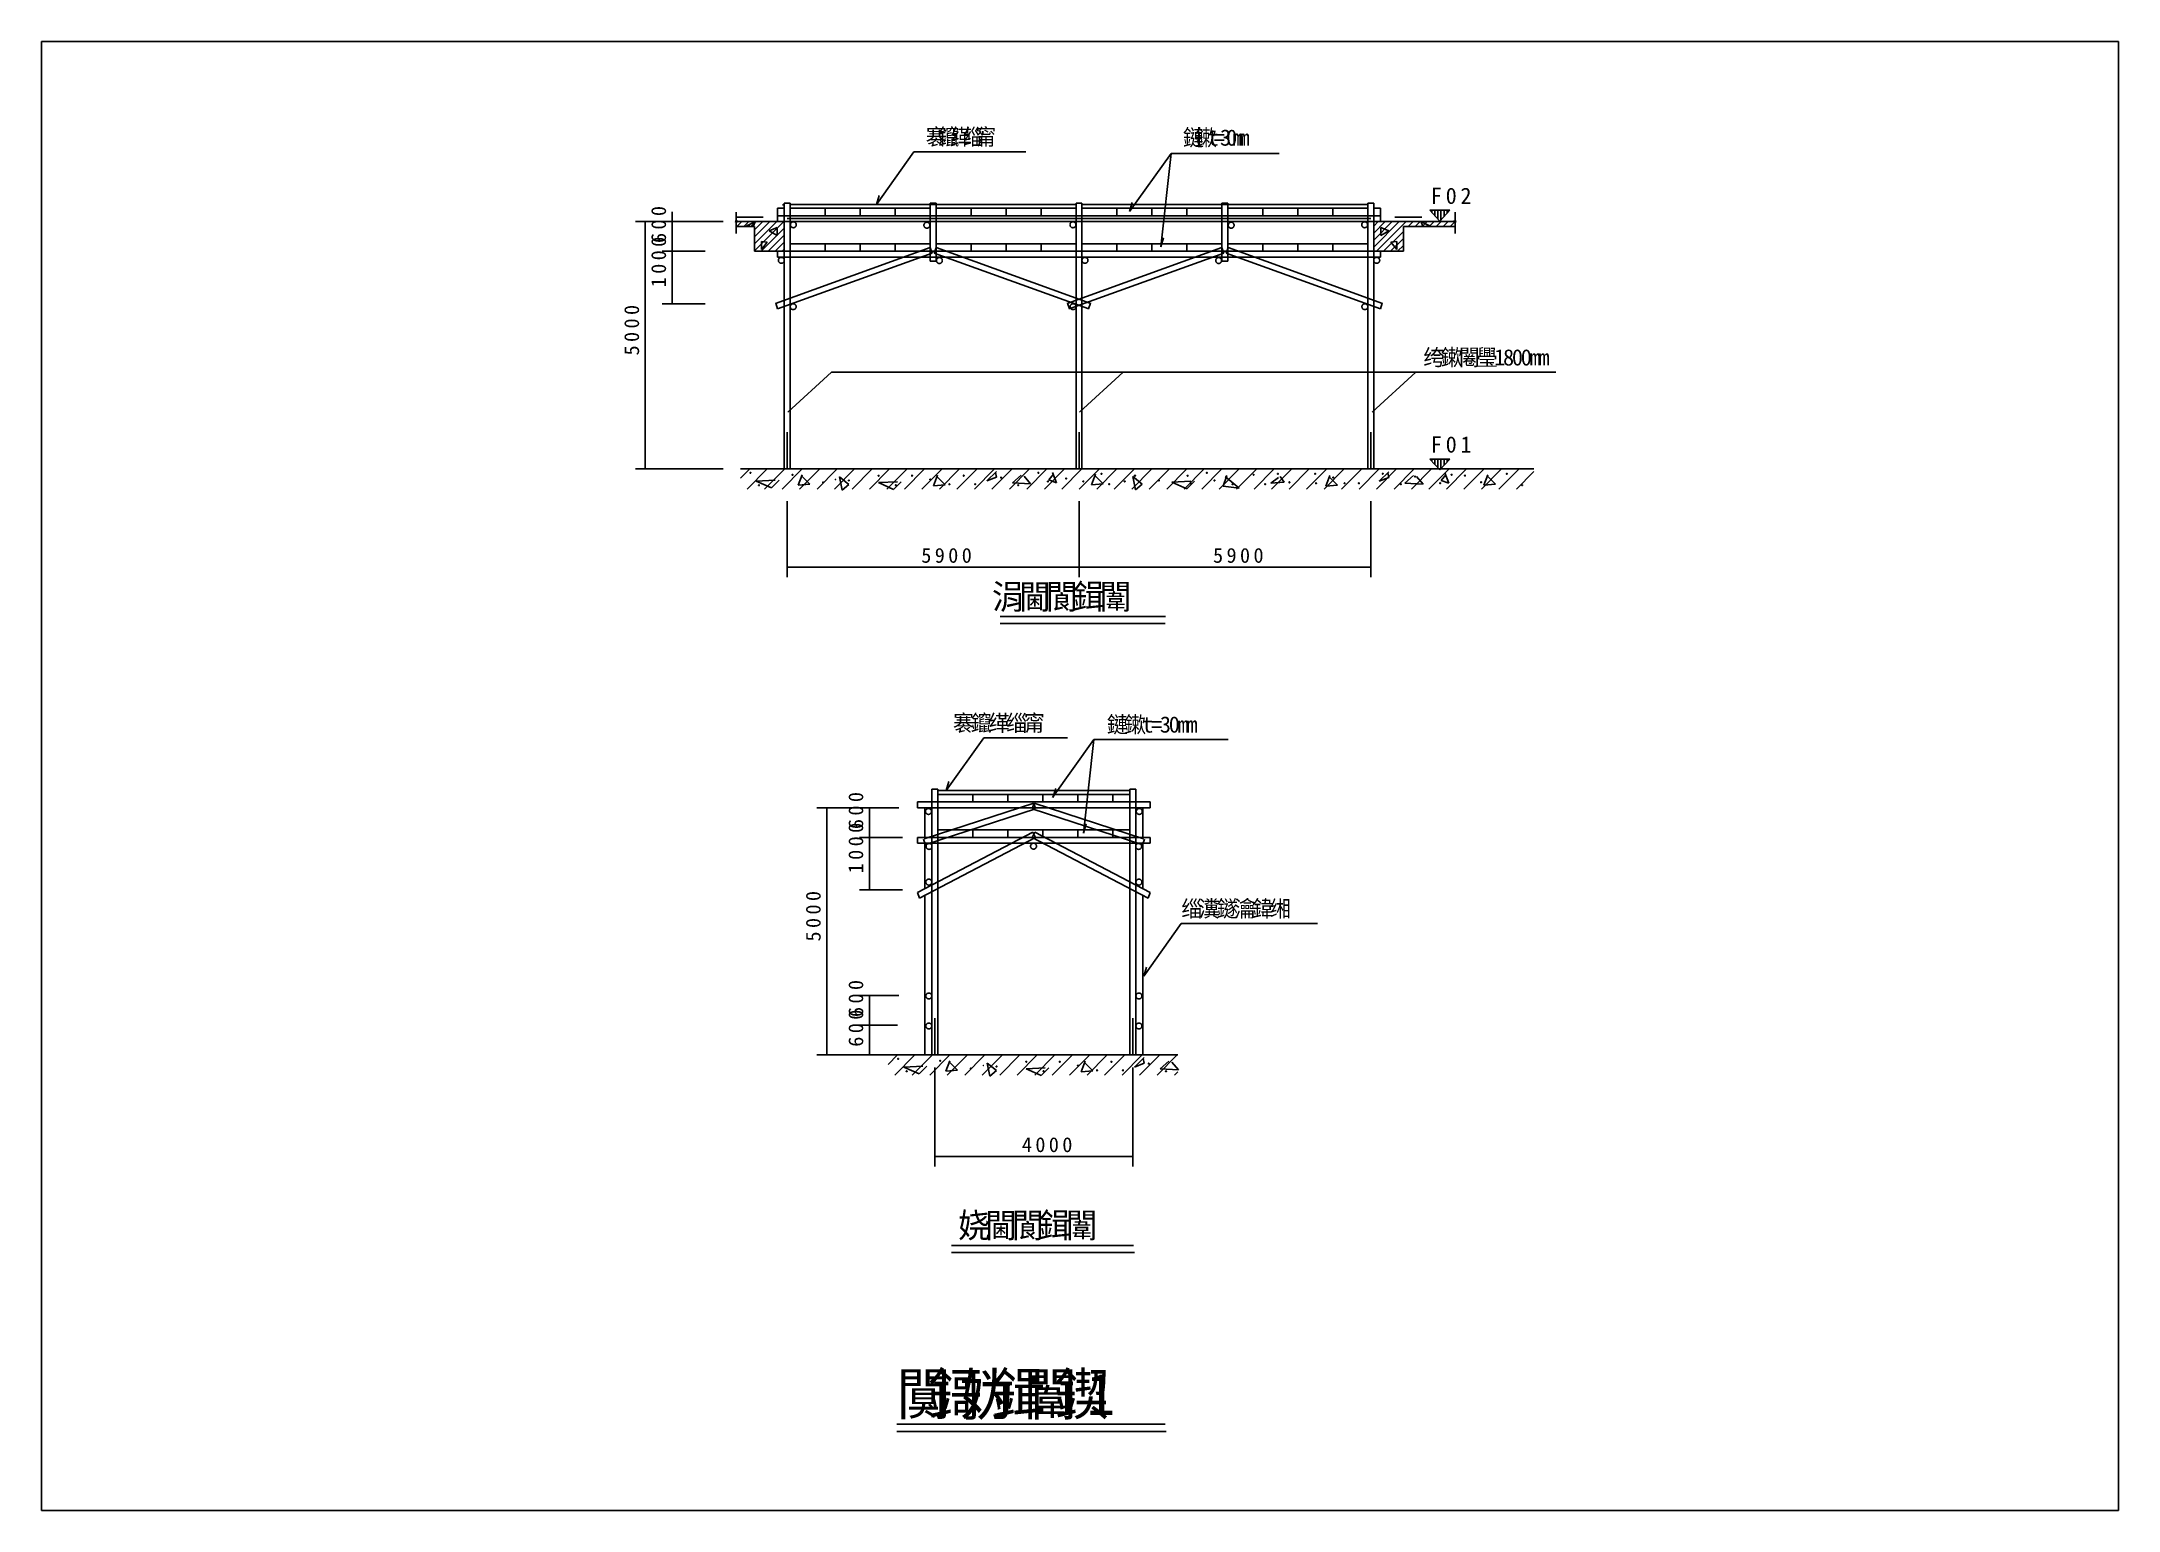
# Model space of a CAD drawing. Header units: metres. Extents: x 0 to 420, y 0 to 297.
import ezdxf

# ---------------------------------------------------------------- set-up
doc = ezdxf.new("R2010")
doc.units = ezdxf.units.M

msp = doc.modelspace()

# ---------------------------------------------------------------- texts
for s, height, p in [('褰', 3.29, (178.81, 276.09)), ('鑹', 3.29, (181.32, 276.09)), ('缂', 3.29, (183.83, 276.09)), ('缁', 3.29, (186.33, 276.09)), ('甯', 3.29, (188.84, 276.09)), ('鏈', 3.29, (230.8, 275.94)), ('鏉', 3.29, (233.3, 275.94)), ('t', 3.29, (235.81, 275.94)), ('=', 3.29, (237.06, 275.94)), ('3', 3.29, (238.32, 275.94)), ('0', 3.29, (239.57, 275.94)), ('m', 3.29, (240.82, 275.94)), ('m', 3.29, (242.07, 275.94)), ('F', 3.29, (280.95, 264.17)), ('0', 3.29, (283.95, 264.17)), ('2', 3.29, (286.94, 264.17)), ('绔', 3.29, (279.43, 231.5)), ('鏉', 3.29, (283.01, 231.5)), ('璺', 3.29, (290.18, 231.5)), ('闂', 3.29, (286.6, 231.5)), ('1', 3.29, (293.76, 231.5)), ('8', 3.29, (295.55, 231.5)), ('0', 3.29, (297.34, 231.5)), ('0', 3.29, (299.13, 231.5)), ('m', 3.29, (300.92, 231.5)), ('m', 3.29, (302.71, 231.5)), ('F', 3.29, (280.95, 213.89)), ('0', 3.29, (283.95, 213.89)), ('1', 3.29, (286.94, 213.89)), ('5', 3, (177.9, 191.61)), ('9', 3, (180.63, 191.61)), ('0', 3, (183.35, 191.61)), ('0', 3, (186.08, 191.61)), ('5', 3, (236.9, 191.61)), ('9', 3, (239.63, 191.61)), ('0', 3, (242.35, 191.61)), ('0', 3, (245.08, 191.61)), ('涓', 5, (192.2, 182.26)), ('閫', 5, (197.64, 182.26)), ('閬', 5, (203.07, 182.26)), ('鍓', 5, (208.51, 182.26)), ('闈', 5, (213.94, 182.26)), ('褰', 3.29, (184.32, 157.58)), ('鑹', 3.29, (187.9, 157.58)), ('缂', 3.29, (191.48, 157.58)), ('缁', 3.29, (195.06, 157.58)), ('甯', 3.29, (198.64, 157.58)), ('鏈', 3.29, (215.42, 157.27)), ('鏉', 3.29, (219, 157.27)), ('t', 3.29, (222.58, 157.27)), ('=', 3.29, (224.37, 157.27)), ('3', 3.29, (226.16, 157.27)), ('0', 3.29, (227.95, 157.27)), ('m', 3.29, (229.74, 157.27)), ('m', 3.29, (231.53, 157.27)), ('缁', 3.29, (230.48, 120.04)), ('瀵', 3.29, (234.06, 120.04)), ('鐩', 3.29, (237.64, 120.04)), ('瀹', 3.29, (241.22, 120.04)), ('鍏', 3.29, (244.8, 120.04)), ('缃', 3.29, (248.38, 120.04)), ('4', 3, (198.24, 72.46)), ('0', 3, (200.97, 72.46)), ('0', 3, (203.69, 72.46)), ('0', 3, (206.42, 72.46)), ('娆', 5, (185.33, 55.15)), ('閫', 5, (190.77, 55.15)), ('閬', 5, (196.2, 55.15)), ('鍓', 5, (201.64, 55.15)), ('闈', 5, (207.07, 55.15)), ('闃', 8.42, (172.89, 19.3)), ('鎶', 8.42, (179.29, 19.3)), ('妫', 8.42, (185.7, 19.3)), ('鍓', 8.42, (192.11, 19.3)), ('闈', 8.42, (198.51, 19.3)), ('鍥', 8.42, (204.92, 19.3)), ('1', 8.42, (211.33, 19.3))]:
    msp.add_text(s, height=height).set_placement(p)
for s, p in [('0', (126.28, 261.71)), ('0', (126.28, 258.98)), ('6', (126.28, 256.26)), ('0', (126.28, 255.49)), ('0', (126.28, 252.76)), ('0', (126.28, 250.04)), ('1', (126.28, 247.31)), ('0', (120.83, 241.71)), ('0', (120.83, 238.98)), ('0', (120.83, 236.25)), ('5', (120.83, 233.53)), ('0', (166.16, 143.22)), ('0', (166.16, 140.49)), ('6', (166.16, 137.76)), ('0', (166.16, 137)), ('0', (166.16, 134.27)), ('0', (166.16, 131.54)), ('1', (166.16, 128.81)), ('0', (157.55, 123.21)), ('0', (157.55, 120.49)), ('0', (157.55, 117.76)), ('5', (157.55, 115.03)), ('0', (166.16, 105.22)), ('0', (166.16, 102.49)), ('6', (166.16, 99.76)), ('0', (166.16, 99.22)), ('0', (166.16, 96.49)), ('6', (166.16, 93.76))]:
    msp.add_text(s, height=3, rotation=90).set_placement(p)

# ---------------------------------------------------------------- linework, layer by layer
for p, q in [((420, 297), (0, 297)), ((0, 297), (0, 0)), ((420, 0), (420, 297)), ((176.42, 274.71), (168.82, 264.06)), ((176.42, 274.71), (199.07, 274.71)), ((228.41, 274.38), (220.03, 262.64)), ((228.41, 274.38), (226.34, 255.47)), ((228.41, 274.38), (250.28, 274.38)), ((168.82, 264.06), (169.38, 265.9)), ((137.85, 260.59), (120.08, 260.59)), ((122.08, 260.59), (122.08, 210.59)), ((134.23, 260.59), (125.53, 260.59)), ((127.53, 260.59), (127.53, 262.59)), ((127.53, 254.59), (127.53, 260.59)), ((140.72, 260.67), (140.27, 260.59)), ((140.27, 260.59), (140.67, 260.36)), ((140.29, 260.84), (140.72, 260.67)), ((140.47, 262.53), (140.47, 258.18)), ((145.92, 261.47), (140.47, 261.47)), ((150.2, 260.59), (140.47, 260.59)), ((140.6, 259.59), (141.6, 260.59)), ((142.02, 259.59), (143.02, 260.59)), ((144.29, 260.58), (142.55, 259.74)), ((143.43, 259.59), (144.43, 260.59)), ((143.91, 259.59), (144.29, 260.58)), ((144.2, 258.94), (145.85, 260.59)), ((144.2, 257.53), (147.26, 260.59)), ((144.2, 256.11), (148.68, 260.59)), ((144.2, 254.7), (150.09, 260.59)), ((148.86, 261.79), (148.86, 263.29)), ((148.86, 263.29), (150.2, 263.29)), ((150.2, 261.79), (148.86, 261.79)), ((150.2, 261.79), (148.86, 261.79)), ((148.86, 261.79), (148.86, 260.59)), ((270.74, 261.79), (148.86, 261.79)), ((148.86, 260.59), (270.74, 260.59)), ((150.2, 263.96), (149.87, 263.96)), ((151.4, 264.35), (150.2, 264.35)), ((150.2, 264.35), (150.2, 210.59)), ((150.2, 260.59), (150.2, 254.59)), ((150.2, 260.59), (150.2, 254.59)), ((150.8, 261.19), (268.8, 261.19)), ((151.4, 210.59), (151.4, 264.35)), ((151.4, 264.03), (209.2, 264.03)), ((151.4, 261.79), (151.4, 263.29)), ((151.4, 263.29), (158.48, 263.29)), ((158.48, 261.79), (151.4, 261.79)), ((158.48, 261.79), (158.48, 263.29)), ((158.48, 263.29), (165.55, 263.29)), ((158.48, 263.29), (158.48, 261.79)), ((165.55, 261.79), (158.48, 261.79)), ((165.55, 263.29), (165.55, 261.79)), ((165.55, 261.79), (165.55, 263.29)), ((165.55, 263.29), (172.63, 263.29)), ((172.63, 261.79), (165.55, 261.79)), ((172.63, 261.79), (172.63, 263.29)), ((172.63, 263.29), (179.7, 263.29)), ((172.63, 263.29), (172.63, 261.79)), ((179.7, 261.79), (172.63, 261.79)), ((179.7, 263.7), (179.7, 264.35)), ((180.9, 264.35), (179.7, 264.35)), ((179.7, 252.62), (179.7, 263.7)), ((179.7, 263.29), (179.7, 261.79)), ((180.9, 263.7), (180.9, 264.35)), ((180.9, 263.7), (180.9, 252.62)), ((187.98, 263.29), (180.9, 263.29)), ((180.9, 263.29), (180.9, 261.79)), ((180.9, 261.79), (187.98, 261.79)), ((195.05, 263.29), (187.98, 263.29)), ((187.98, 263.29), (187.98, 261.79)), ((187.98, 261.79), (187.98, 263.29)), ((187.98, 261.79), (195.05, 261.79)), ((195.05, 261.79), (195.05, 263.29)), ((202.13, 263.29), (195.05, 263.29)), ((195.05, 263.29), (195.05, 261.79)), ((195.05, 261.79), (202.13, 261.79)), ((202.13, 261.79), (202.13, 263.29)), ((209.2, 263.29), (202.13, 263.29)), ((202.13, 263.29), (202.13, 261.79)), ((202.13, 261.79), (209.2, 261.79)), ((210.4, 264.35), (209.2, 264.35)), ((209.2, 264.35), (209.2, 210.59)), ((209.2, 261.79), (209.2, 263.29)), ((210.4, 210.59), (210.4, 264.35)), ((210.4, 264.03), (268.2, 264.03)), ((210.4, 261.79), (210.4, 263.29)), ((210.4, 263.29), (217.48, 263.29)), ((217.48, 261.79), (210.4, 261.79)), ((217.48, 261.79), (217.48, 263.29)), ((217.48, 263.29), (224.55, 263.29)), ((217.48, 263.29), (217.48, 261.79)), ((224.55, 261.79), (217.48, 261.79)), ((220.03, 262.64), (220.58, 264.48)), ((224.55, 263.29), (224.55, 261.79)), ((224.55, 261.79), (224.55, 263.29)), ((224.55, 263.29), (231.63, 263.29)), ((231.63, 261.79), (224.55, 261.79)), ((231.63, 261.79), (231.63, 263.29)), ((231.63, 263.29), (238.7, 263.29)), ((231.63, 263.29), (231.63, 261.79)), ((238.7, 261.79), (231.63, 261.79)), ((238.7, 264.35), (239.9, 264.35)), ((238.7, 263.7), (238.7, 264.35)), ((238.7, 263.7), (238.7, 252.62)), ((238.7, 263.29), (238.7, 261.79)), ((239.9, 263.7), (239.9, 264.35)), ((239.9, 252.62), (239.9, 263.7)), ((246.98, 263.29), (239.9, 263.29)), ((239.9, 263.29), (239.9, 261.79)), ((239.9, 261.79), (246.98, 261.79)), ((254.05, 263.29), (246.98, 263.29)), ((246.98, 263.29), (246.98, 261.79)), ((246.98, 261.79), (246.98, 263.29)), ((246.98, 261.79), (254.05, 261.79)), ((254.05, 261.79), (254.05, 263.29)), ((261.13, 263.29), (254.05, 263.29)), ((254.05, 263.29), (254.05, 261.79)), ((254.05, 261.79), (261.13, 261.79)), ((261.13, 261.79), (261.13, 263.29)), ((268.2, 263.29), (261.13, 263.29)), ((261.13, 263.29), (261.13, 261.79)), ((261.13, 261.79), (268.2, 261.79)), ((268.2, 210.59), (268.2, 264.35)), ((268.2, 264.35), (269.4, 264.35)), ((268.2, 261.79), (268.2, 263.29)), ((269.4, 264.35), (269.4, 210.59)), ((270.74, 263.29), (269.4, 263.29)), ((269.4, 260.59), (285.88, 260.59)), ((269.4, 260.59), (269.4, 254.59)), ((269.4, 260.59), (269.4, 254.59)), ((269.4, 259.69), (270.3, 260.59)), ((269.4, 258.28), (271.71, 260.59)), ((269.4, 256.86), (273.13, 260.59)), ((269.4, 255.45), (274.54, 260.59)), ((269.95, 254.59), (275.95, 260.59)), ((270.74, 261.79), (270.74, 263.29)), ((270.74, 260.59), (270.74, 261.79)), ((273.68, 261.47), (279.13, 261.47)), ((276.37, 259.59), (277.37, 260.59)), ((277.78, 259.59), (278.78, 260.59)), ((278.97, 260.58), (280.72, 259.74)), ((279.35, 259.59), (278.97, 260.58)), ((279.2, 259.59), (280.2, 260.59)), ((280.61, 259.59), (281.61, 260.59)), ((282.75, 260.69), (280.72, 262.88)), ((280.72, 262.88), (284.79, 262.88)), ((281.12, 262.45), (281.12, 262.88)), ((281.74, 261.78), (281.74, 262.88)), ((282.03, 259.59), (283.03, 260.59)), ((282.37, 261.11), (282.37, 262.88)), ((282.75, 260.69), (284.79, 262.88)), ((282.99, 260.95), (282.99, 262.88)), ((283.44, 259.59), (284.44, 260.59)), ((283.62, 261.62), (283.62, 262.88)), ((284.24, 262.29), (284.24, 262.88)), ((284.85, 259.59), (285.85, 260.59)), ((286.06, 260.84), (285.63, 260.67)), ((285.63, 260.67), (286.08, 260.59)), ((286.08, 260.59), (285.68, 260.36)), ((285.88, 262.53), (285.88, 258.18)), ((144.2, 259.59), (140.47, 259.59)), ((142.55, 259.74), (143.91, 259.59)), ((144.2, 259.59), (144.2, 254.59)), ((145.5, 254.59), (150.2, 259.28)), ((145.56, 254.95), (145.56, 256.55)), ((145.56, 256.55), (146.74, 256.45)), ((146.74, 256.45), (145.56, 254.95)), ((146.92, 254.59), (150.2, 257.87)), ((147.17, 258.7), (148.78, 259.37)), ((148.78, 257.76), (147.17, 258.7)), ((148.33, 254.59), (150.2, 256.46)), ((148.78, 259.37), (148.78, 257.76)), ((226.34, 255.47), (226.89, 257.3)), ((270.82, 259.37), (270.82, 257.76)), ((272.43, 258.7), (270.82, 259.37)), ((270.82, 257.76), (272.43, 258.7)), ((271.37, 254.59), (275.4, 258.62)), ((272.78, 254.59), (275.4, 257.2)), ((274.04, 256.55), (272.86, 256.45)), ((272.86, 256.45), (274.04, 254.95)), ((274.04, 254.95), (274.04, 256.55)), ((275.4, 259.59), (285.88, 259.59)), ((275.4, 259.59), (275.4, 254.59)), ((280.72, 259.74), (279.35, 259.59)), ((134.23, 254.59), (125.53, 254.59)), ((134.23, 254.59), (125.53, 254.59)), ((127.53, 254.59), (127.53, 252.59)), ((127.53, 254.59), (127.53, 243.99)), ((150.2, 254.59), (144.2, 254.59)), ((179.67, 255.36), (148.42, 244.06)), ((180.08, 254.24), (148.83, 242.93)), ((270.74, 254.59), (148.86, 254.59)), ((148.86, 254.59), (148.86, 253.39)), ((148.86, 253.39), (270.74, 253.39)), ((149.75, 254.59), (150.2, 255.04)), ((151.4, 254.59), (151.4, 256.09)), ((151.4, 256.09), (158.48, 256.09)), ((158.48, 254.59), (151.4, 254.59)), ((158.48, 254.59), (158.48, 256.09)), ((158.48, 256.09), (165.55, 256.09)), ((158.48, 256.09), (158.48, 254.59)), ((165.55, 254.59), (158.48, 254.59)), ((165.55, 256.09), (165.55, 254.59)), ((165.55, 254.59), (165.55, 256.09)), ((165.55, 256.09), (172.63, 256.09)), ((172.63, 254.59), (165.55, 254.59)), ((172.63, 254.59), (172.63, 256.09)), ((172.63, 256.09), (179.7, 256.09)), ((172.63, 256.09), (172.63, 254.59)), ((179.7, 254.59), (172.63, 254.59)), ((179.67, 255.36), (180.08, 254.24)), ((179.7, 256.09), (179.7, 254.59)), ((180.9, 252.62), (179.7, 252.62)), ((180.93, 255.36), (180.53, 254.24)), ((180.53, 254.24), (211.77, 242.93)), ((187.98, 256.09), (180.9, 256.09)), ((180.9, 256.09), (180.9, 254.59)), ((180.9, 254.59), (187.98, 254.59)), ((180.93, 255.36), (212.18, 244.06)), ((195.05, 256.09), (187.98, 256.09)), ((187.98, 256.09), (187.98, 254.59)), ((187.98, 254.59), (187.98, 256.09)), ((187.98, 254.59), (195.05, 254.59)), ((195.05, 254.59), (195.05, 256.09)), ((202.13, 256.09), (195.05, 256.09)), ((195.05, 256.09), (195.05, 254.59)), ((195.05, 254.59), (202.13, 254.59)), ((202.13, 254.59), (202.13, 256.09)), ((209.2, 256.09), (202.13, 256.09)), ((202.13, 256.09), (202.13, 254.59)), ((202.13, 254.59), (209.2, 254.59)), ((238.67, 255.36), (207.42, 244.06)), ((239.08, 254.24), (207.83, 242.93)), ((209.2, 254.59), (209.2, 256.09)), ((210.4, 254.59), (210.4, 256.09)), ((210.4, 256.09), (217.48, 256.09)), ((217.48, 254.59), (210.4, 254.59)), ((217.48, 254.59), (217.48, 256.09)), ((217.48, 256.09), (224.55, 256.09)), ((217.48, 256.09), (217.48, 254.59)), ((224.55, 254.59), (217.48, 254.59)), ((224.55, 256.09), (224.55, 254.59)), ((224.55, 254.59), (224.55, 256.09)), ((224.55, 256.09), (231.63, 256.09)), ((231.63, 254.59), (224.55, 254.59)), ((231.63, 254.59), (231.63, 256.09)), ((231.63, 256.09), (238.7, 256.09)), ((231.63, 256.09), (231.63, 254.59)), ((238.7, 254.59), (231.63, 254.59)), ((238.67, 255.36), (239.08, 254.24)), ((238.7, 256.09), (238.7, 254.59)), ((238.7, 252.62), (239.9, 252.62)), ((239.93, 255.36), (239.53, 254.24)), ((239.53, 254.24), (270.77, 242.93)), ((246.98, 256.09), (239.9, 256.09)), ((239.9, 256.09), (239.9, 254.59)), ((239.9, 254.59), (246.98, 254.59)), ((239.93, 255.36), (271.18, 244.06)), ((254.05, 256.09), (246.98, 256.09)), ((246.98, 256.09), (246.98, 254.59)), ((246.98, 254.59), (246.98, 256.09)), ((246.98, 254.59), (254.05, 254.59)), ((254.05, 254.59), (254.05, 256.09)), ((261.13, 256.09), (254.05, 256.09)), ((254.05, 256.09), (254.05, 254.59)), ((254.05, 254.59), (261.13, 254.59)), ((261.13, 254.59), (261.13, 256.09)), ((268.2, 256.09), (261.13, 256.09)), ((261.13, 256.09), (261.13, 254.59)), ((261.13, 254.59), (268.2, 254.59)), ((268.2, 254.59), (268.2, 256.09)), ((269.4, 254.59), (275.4, 254.59)), ((270.74, 253.39), (270.74, 254.59)), ((274.2, 254.59), (275.4, 255.79)), ((134.23, 243.99), (125.53, 243.99)), ((148.47, 244.07), (148.86, 242.94)), ((207.47, 244.07), (207.86, 242.94)), ((212.13, 244.07), (211.74, 242.94)), ((271.13, 244.07), (270.74, 242.94)), ((150.89, 222.08), (159.74, 230.12)), ((159.74, 230.12), (306.23, 230.12)), ((209.88, 222.08), (218.73, 230.12)), ((269.09, 222.08), (277.94, 230.12)), ((150.8, 210.59), (150.8, 218.02)), ((209.8, 218.02), (209.8, 210.59)), ((268.8, 218.02), (268.8, 210.59)), ((137.85, 210.59), (120.08, 210.59)), ((141.32, 210.59), (301.79, 210.59)), ((141.32, 208.69), (143.22, 210.59)), ((142.68, 206.52), (146.75, 210.59)), ((146.22, 206.52), (150.29, 210.59)), ((149.76, 206.52), (153.82, 210.59)), ((153.29, 206.52), (157.36, 210.59)), ((156.83, 206.52), (160.89, 210.59)), ((160.36, 206.52), (164.43, 210.59)), ((163.9, 206.52), (167.97, 210.59)), ((167.43, 206.52), (171.5, 210.59)), ((170.97, 206.52), (175.04, 210.59)), ((174.5, 206.52), (178.57, 210.59)), ((178.04, 206.52), (182.11, 210.59)), ((181.57, 206.52), (185.64, 210.59)), ((185.11, 206.52), (189.18, 210.59)), ((188.65, 206.52), (192.71, 210.59)), ((193.09, 210.08), (191.17, 208.15)), ((192.18, 206.52), (196.25, 210.59)), ((195.72, 206.52), (199.79, 210.59)), ((199.25, 206.52), (203.32, 210.59)), ((202.79, 206.52), (206.86, 210.59)), ((206.32, 206.52), (210.39, 210.59)), ((209.86, 206.52), (213.93, 210.59)), ((213.39, 206.52), (217.46, 210.59)), ((216.93, 206.52), (221, 210.59)), ((220.47, 206.52), (224.53, 210.59)), ((224, 206.52), (228.07, 210.59)), ((227.54, 206.52), (231.6, 210.59)), ((231.07, 206.52), (235.14, 210.59)), ((234.61, 206.52), (238.68, 210.59)), ((238.14, 206.52), (242.21, 210.59)), ((241.68, 206.52), (245.75, 210.59)), ((245.21, 206.52), (249.28, 210.59)), ((248.75, 206.52), (252.82, 210.59)), ((252.29, 206.52), (256.35, 210.59)), ((255.82, 206.52), (259.89, 210.59)), ((259.36, 206.52), (263.42, 210.59)), ((262.89, 206.52), (266.96, 210.59)), ((266.43, 206.52), (270.5, 210.59)), ((269.96, 206.52), (274.03, 210.59)), ((272.44, 210), (270.52, 208.08)), ((273.5, 206.52), (277.57, 210.59)), ((277.03, 206.52), (281.1, 210.59)), ((280.57, 206.52), (284.64, 210.59)), ((282.75, 210.4), (280.72, 212.59)), ((280.72, 212.59), (284.79, 212.59)), ((281.12, 212.16), (281.12, 212.59)), ((281.74, 211.49), (281.74, 212.59)), ((282.37, 210.82), (282.37, 212.59)), ((282.75, 210.4), (284.79, 212.59)), ((282.99, 210.66), (282.99, 212.59)), ((283.62, 211.33), (283.62, 212.59)), ((284.11, 206.52), (288.17, 210.59)), ((284.24, 212), (284.24, 212.59)), ((287.64, 206.52), (291.71, 210.59)), ((291.18, 206.52), (295.24, 210.59)), ((294.71, 206.52), (298.78, 210.59)), ((298.25, 206.52), (301.78, 210.05)), ((144.53, 208.11), (148.38, 208.31)), ((147.61, 206.77), (144.53, 208.11)), ((149.15, 208.31), (147.61, 206.77)), ((153.8, 209.42), (153.03, 207.31)), ((153.03, 207.31), (155.34, 207.5)), ((155.34, 207.5), (153.8, 209.04)), ((161.34, 208.96), (163.26, 207.42)), ((161.92, 206.27), (161.34, 208.96)), ((163.26, 207.42), (161.92, 206.27)), ((169.23, 207.81), (173.08, 208)), ((172.31, 206.46), (169.23, 207.81)), ((173.85, 208), (172.31, 206.46)), ((181.16, 209.31), (180.39, 207.19)), ((180.39, 207.19), (182.7, 207.39)), ((182.7, 207.39), (181.16, 208.92)), ((191.17, 208.15), (193.09, 208.92)), ((193.09, 208.92), (192.9, 209.88)), ((196.37, 207.77), (198.1, 209.31)), ((200.02, 207.58), (196.37, 207.77)), ((198.68, 209.12), (200.02, 207.58)), ((203.68, 208.35), (204.65, 209.5)), ((205.22, 207.77), (203.68, 208.35)), ((204.45, 209.88), (205.22, 207.77)), ((213.12, 209.5), (212.35, 207.39)), ((212.35, 207.39), (214.66, 207.58)), ((214.66, 207.58), (213.12, 209.12)), ((220.66, 209.04), (222.58, 207.5)), ((221.23, 206.35), (220.66, 209.04)), ((222.58, 207.5), (221.23, 206.35)), ((228.55, 207.88), (232.4, 208.08)), ((231.63, 206.54), (228.55, 207.88)), ((233.17, 208.08), (231.63, 206.54)), ((239.72, 209.23), (238.95, 207.11)), ((238.95, 207.11), (242.22, 206.73)), ((242.22, 206.73), (239.33, 209.04)), ((248.57, 207.69), (250.11, 208.84)), ((251.27, 207.88), (248.57, 207.69)), ((250.5, 209.04), (251.27, 207.88)), ((260.51, 209.23), (259.74, 207.11)), ((259.74, 207.11), (262.05, 207.31)), ((262.05, 207.31), (260.51, 208.84)), ((270.52, 208.08), (272.44, 208.84)), ((272.44, 208.84), (272.25, 209.81)), ((275.71, 207.69), (277.45, 209.23)), ((279.37, 207.5), (275.71, 207.69)), ((278.02, 209.04), (279.37, 207.5)), ((283.03, 208.27), (283.99, 209.42)), ((284.57, 207.69), (283.03, 208.27)), ((283.8, 209.81), (284.57, 207.69)), ((292.46, 209.42), (291.69, 207.31)), ((291.69, 207.31), (294, 207.5)), ((294, 207.5), (292.46, 209.04)), ((150.8, 204.06), (150.8, 188.7)), ((209.8, 204.06), (209.8, 188.7)), ((209.8, 204.06), (209.8, 188.7)), ((268.8, 204.06), (268.8, 188.7)), ((150.8, 190.7), (209.8, 190.7)), ((209.8, 190.7), (268.8, 190.7)), ((193.83, 180.76), (227.28, 180.76)), ((193.83, 179.34), (227.23, 179.34)), ((190.52, 156.22), (182.92, 145.57)), ((190.52, 156.22), (207.44, 156.22)), ((212.8, 155.88), (204.42, 144.15)), ((212.8, 155.88), (210.73, 136.97)), ((212.8, 155.88), (239.94, 155.88)), ((182.92, 145.57), (183.47, 147.4)), ((177.15, 143.29), (177.15, 142.09)), ((224.2, 143.29), (177.15, 143.29)), ((200.65, 143.01), (178.48, 135.78)), ((180.07, 143.29), (178.74, 143.29)), ((181.27, 145.86), (180.07, 145.86)), ((180.07, 145.86), (180.07, 92.09)), ((181.27, 92.09), (181.27, 145.86)), ((181.27, 145.54), (220.07, 145.54)), ((181.27, 143.29), (181.27, 144.79)), ((181.27, 144.79), (188.35, 144.79)), ((188.35, 143.29), (181.27, 143.29)), ((188.35, 144.79), (188.35, 143.29)), ((188.35, 143.29), (188.35, 144.79)), ((188.35, 144.79), (195.42, 144.79)), ((195.42, 143.29), (188.35, 143.29)), ((195.42, 144.79), (195.42, 143.29)), ((195.42, 143.29), (195.42, 144.79)), ((195.42, 144.79), (202.5, 144.79)), ((202.5, 143.29), (195.42, 143.29)), ((200.7, 143.01), (200.33, 141.87)), ((200.65, 143.01), (201.02, 141.87)), ((200.7, 143.01), (222.87, 135.78)), ((202.5, 143.29), (202.5, 144.79)), ((202.5, 144.79), (209.57, 144.79)), ((202.5, 144.79), (202.5, 143.29)), ((209.57, 143.29), (202.5, 143.29)), ((204.53, 144.15), (205.09, 145.98)), ((209.57, 144.79), (209.57, 143.29)), ((216.65, 144.79), (209.57, 144.79)), ((209.57, 144.79), (209.57, 143.29)), ((209.57, 143.29), (216.65, 143.29)), ((216.65, 143.29), (216.65, 144.79)), ((220.07, 144.79), (216.65, 144.79)), ((216.65, 144.79), (216.65, 143.29)), ((216.65, 143.29), (223.72, 143.29)), ((221.27, 145.86), (220.07, 145.86)), ((220.07, 145.86), (220.07, 92.09)), ((221.27, 92.09), (221.27, 145.86)), ((224.2, 143.29), (224.2, 142.09)), ((173.36, 142.09), (156.8, 142.09)), ((158.8, 142.09), (158.8, 92.09)), ((173.36, 142.09), (165.41, 142.09)), ((167.41, 136.09), (167.41, 142.09)), ((177.15, 142.09), (224.2, 142.09)), ((178.65, 142.09), (178.65, 136.09)), ((201.02, 141.87), (178.85, 134.64)), ((200.33, 141.87), (222.5, 134.64)), ((210.73, 136.97), (211.28, 138.81)), ((222.7, 142.09), (222.7, 136.09)), ((174.11, 136.09), (165.41, 136.09)), ((174.11, 136.09), (165.41, 136.09)), ((167.41, 136.09), (167.41, 125.49)), ((200.47, 137.13), (177.15, 124.96)), ((177.15, 136.09), (177.15, 134.89)), ((224.2, 136.09), (177.15, 136.09)), ((177.15, 134.89), (224.2, 134.89)), ((201.02, 136.07), (177.55, 123.82)), ((178.34, 135.71), (178.74, 134.58)), ((178.65, 134.89), (178.65, 125.75)), ((179.44, 134.89), (179.44, 134.87)), ((181.27, 136.09), (181.27, 137.59)), ((181.27, 137.59), (188.35, 137.59)), ((188.35, 136.09), (181.27, 136.09)), ((188.35, 136.09), (188.35, 137.59)), ((188.35, 137.59), (195.42, 137.59)), ((188.35, 137.59), (188.35, 136.09)), ((195.42, 136.09), (188.35, 136.09)), ((195.42, 137.59), (195.42, 136.09)), ((195.42, 136.09), (195.42, 137.59)), ((195.42, 137.59), (202.5, 137.59)), ((202.5, 136.09), (195.42, 136.09)), ((200.88, 137.13), (200.33, 136.07)), ((200.33, 136.07), (223.8, 123.82)), ((200.47, 137.13), (201.02, 136.07)), ((200.88, 137.13), (224.2, 124.96)), ((202.5, 136.09), (202.5, 137.59)), ((202.5, 137.59), (209.57, 137.59)), ((202.5, 137.59), (202.5, 136.09)), ((209.57, 136.09), (202.5, 136.09)), ((209.57, 137.59), (209.57, 136.09)), ((216.65, 137.59), (209.57, 137.59)), ((209.57, 137.59), (209.57, 136.09)), ((209.57, 136.09), (216.65, 136.09)), ((220.07, 137.59), (216.65, 137.59)), ((216.65, 137.59), (216.65, 136.09)), ((216.65, 136.09), (216.65, 137.59)), ((216.65, 136.09), (220.07, 136.09)), ((221.27, 136.09), (223.72, 136.09)), ((224.2, 136.09), (221.27, 136.09)), ((223.01, 135.71), (222.61, 134.58)), ((222.7, 134.89), (222.7, 125.75)), ((224.2, 136.09), (224.2, 134.89)), ((174.11, 125.49), (165.41, 125.49)), ((177.15, 124.96), (177.55, 123.82)), ((178.65, 124.39), (178.65, 92.09)), ((222.7, 124.39), (222.7, 92.09)), ((224.2, 124.96), (223.8, 123.82)), ((230.48, 118.67), (222.88, 108.02)), ((230.48, 118.67), (258.04, 118.67)), ((222.88, 108.02), (223.44, 109.86)), ((173.36, 104.09), (165.41, 104.09)), ((167.41, 98.09), (167.41, 104.09)), ((173.09, 98.09), (165.41, 98.09)), ((173.09, 98.09), (165.41, 98.09)), ((167.41, 92.09), (167.41, 98.09)), ((180.67, 92.09), (180.67, 99.52)), ((220.67, 99.52), (220.67, 92.09)), ((173.09, 92.09), (156.8, 92.09)), ((173.09, 92.09), (165.41, 92.09)), ((171.19, 92.09), (229.78, 92.09)), ((171.19, 90.19), (173.09, 92.09)), ((172.56, 88.02), (176.63, 92.09)), ((174.4, 89.62), (178.25, 89.81)), ((177.48, 88.27), (174.4, 89.62)), ((176.09, 88.02), (180.16, 92.09)), ((179.02, 89.81), (177.48, 88.27)), ((179.63, 88.02), (183.7, 92.09)), ((180.67, 89.58), (180.67, 69.55)), ((183.67, 90.93), (182.9, 88.81)), ((182.9, 88.81), (185.21, 89.01)), ((183.16, 88.02), (187.23, 92.09)), ((185.21, 89.01), (183.67, 90.54)), ((186.7, 88.02), (190.77, 92.09)), ((190.24, 88.02), (194.3, 92.09)), ((191.21, 90.47), (193.14, 88.93)), ((191.79, 87.78), (191.21, 90.47)), ((193.14, 88.93), (191.79, 87.78)), ((193.77, 88.02), (197.84, 92.09)), ((197.31, 88.02), (201.37, 92.09)), ((199.1, 89.31), (202.95, 89.51)), ((202.18, 87.97), (199.1, 89.31)), ((200.84, 88.02), (204.91, 92.09)), ((203.72, 89.51), (202.18, 87.97)), ((204.38, 88.02), (208.45, 92.09)), ((207.91, 88.02), (211.98, 92.09)), ((211.03, 90.81), (210.26, 88.7)), ((210.26, 88.7), (212.57, 88.89)), ((212.57, 88.89), (211.03, 90.43)), ((211.45, 88.02), (215.52, 92.09)), ((214.98, 88.02), (219.05, 92.09)), ((218.52, 88.02), (222.59, 92.09)), ((220.67, 89.58), (220.67, 69.55)), ((222.97, 91.58), (221.04, 89.66)), ((221.04, 89.66), (222.97, 90.43)), ((222.05, 88.02), (226.12, 92.09)), ((222.97, 90.43), (222.78, 91.39)), ((225.59, 88.02), (229.66, 92.09)), ((226.24, 89.28), (227.97, 90.81)), ((229.9, 89.08), (226.24, 89.28)), ((228.55, 90.62), (229.9, 89.08)), ((229.13, 88.02), (229.78, 88.68)), ((180.67, 71.55), (220.67, 71.55)), ((184.03, 53.59), (220.81, 53.59)), ((184.03, 52.16), (221.01, 52.16)), ((184.85, 53.59), (204.8, 53.59)), ((184.85, 52.16), (204.8, 52.16)), ((172.97, 17.43), (227.23, 17.43)), ((172.97, 15.99), (227.45, 15.99)), ((0, 0), (420, 0))]:
    msp.add_line(p, q)
for points in [[(152.63, 259.96), (152.63, 260.02), (152.62, 260.08), (152.6, 260.13), (152.58, 260.19), (152.56, 260.24), (152.53, 260.29), (152.49, 260.34), (152.45, 260.38), (152.41, 260.42), (152.36, 260.46), (152.31, 260.49), (152.26, 260.51), (152.2, 260.53), (152.15, 260.55), (152.09, 260.56), (152.03, 260.56), (151.97, 260.56), (151.91, 260.55), (151.86, 260.53), (151.8, 260.51), (151.75, 260.49), (151.7, 260.46), (151.65, 260.42), (151.61, 260.38), (151.57, 260.34), (151.53, 260.29), (151.5, 260.24), (151.48, 260.19), (151.46, 260.13), (151.44, 260.08), (151.43, 260.02), (151.43, 259.96), (151.43, 259.9), (151.44, 259.84), (151.46, 259.78), (151.48, 259.73), (151.5, 259.68), (151.53, 259.63), (151.57, 259.58), (151.61, 259.53), (151.65, 259.49), (151.7, 259.46), (151.75, 259.43), (151.8, 259.4), (151.86, 259.38), (151.91, 259.37), (151.97, 259.36), (152.03, 259.36), (152.09, 259.36), (152.15, 259.37), (152.2, 259.38), (152.26, 259.4), (152.31, 259.43), (152.36, 259.46), (152.41, 259.49), (152.45, 259.53), (152.49, 259.58), (152.53, 259.63), (152.56, 259.68), (152.58, 259.73), (152.6, 259.78), (152.62, 259.84), (152.63, 259.9), (152.63, 259.96)], [(179.63, 259.86), (179.63, 259.92), (179.62, 259.98), (179.61, 260.04), (179.59, 260.09), (179.56, 260.15), (179.53, 260.2), (179.5, 260.24), (179.46, 260.29), (179.41, 260.33), (179.36, 260.36), (179.31, 260.39), (179.26, 260.42), (179.21, 260.44), (179.15, 260.45), (179.09, 260.46), (179.03, 260.46), (178.97, 260.46), (178.91, 260.45), (178.86, 260.44), (178.8, 260.42), (178.75, 260.39), (178.7, 260.36), (178.65, 260.33), (178.61, 260.29), (178.57, 260.24), (178.53, 260.2), (178.5, 260.15), (178.48, 260.09), (178.46, 260.04), (178.44, 259.98), (178.43, 259.92), (178.43, 259.86), (178.43, 259.8), (178.44, 259.75), (178.46, 259.69), (178.48, 259.63), (178.5, 259.58), (178.53, 259.53), (178.57, 259.48), (178.61, 259.44), (178.65, 259.4), (178.7, 259.36), (178.75, 259.33), (178.8, 259.31), (178.86, 259.29), (178.91, 259.27), (178.97, 259.27), (179.03, 259.26), (179.09, 259.27), (179.15, 259.27), (179.21, 259.29), (179.26, 259.31), (179.31, 259.33), (179.36, 259.36), (179.41, 259.4), (179.46, 259.44), (179.5, 259.48), (179.53, 259.53), (179.56, 259.58), (179.59, 259.63), (179.61, 259.69), (179.62, 259.75), (179.63, 259.8), (179.63, 259.86)], [(209.17, 259.96), (209.17, 260.02), (209.16, 260.08), (209.15, 260.13), (209.13, 260.19), (209.1, 260.24), (209.07, 260.29), (209.04, 260.34), (209, 260.38), (208.95, 260.42), (208.91, 260.46), (208.86, 260.49), (208.8, 260.51), (208.75, 260.53), (208.69, 260.55), (208.63, 260.56), (208.57, 260.56), (208.51, 260.56), (208.46, 260.55), (208.4, 260.53), (208.34, 260.51), (208.29, 260.49), (208.24, 260.46), (208.19, 260.42), (208.15, 260.38), (208.11, 260.34), (208.07, 260.29), (208.04, 260.24), (208.02, 260.19), (208, 260.13), (207.98, 260.08), (207.98, 260.02), (207.97, 259.96), (207.98, 259.9), (207.98, 259.84), (208, 259.78), (208.02, 259.73), (208.04, 259.68), (208.07, 259.63), (208.11, 259.58), (208.15, 259.53), (208.19, 259.49), (208.24, 259.46), (208.29, 259.43), (208.34, 259.4), (208.4, 259.38), (208.46, 259.37), (208.51, 259.36), (208.57, 259.36), (208.63, 259.36), (208.69, 259.37), (208.75, 259.38), (208.8, 259.4), (208.86, 259.43), (208.91, 259.46), (208.95, 259.49), (209, 259.53), (209.04, 259.58), (209.07, 259.63), (209.1, 259.68), (209.13, 259.73), (209.15, 259.78), (209.16, 259.84), (209.17, 259.9), (209.17, 259.96)], [(241.17, 259.86), (241.17, 259.92), (241.16, 259.98), (241.14, 260.04), (241.13, 260.09), (241.1, 260.15), (241.07, 260.2), (241.03, 260.24), (241, 260.29), (240.95, 260.33), (240.9, 260.36), (240.85, 260.39), (240.8, 260.42), (240.74, 260.44), (240.69, 260.45), (240.63, 260.46), (240.57, 260.46), (240.51, 260.46), (240.45, 260.45), (240.4, 260.44), (240.34, 260.42), (240.29, 260.39), (240.24, 260.36), (240.19, 260.33), (240.15, 260.29), (240.11, 260.24), (240.07, 260.2), (240.04, 260.15), (240.02, 260.09), (240, 260.04), (239.98, 259.98), (239.97, 259.92), (239.97, 259.86), (239.97, 259.8), (239.98, 259.75), (240, 259.69), (240.02, 259.63), (240.04, 259.58), (240.07, 259.53), (240.11, 259.48), (240.15, 259.44), (240.19, 259.4), (240.24, 259.36), (240.29, 259.33), (240.34, 259.31), (240.4, 259.29), (240.45, 259.27), (240.51, 259.27), (240.57, 259.26), (240.63, 259.27), (240.69, 259.27), (240.74, 259.29), (240.8, 259.31), (240.85, 259.33), (240.9, 259.36), (240.95, 259.4), (241, 259.44), (241.03, 259.48), (241.07, 259.53), (241.1, 259.58), (241.13, 259.63), (241.14, 259.69), (241.16, 259.75), (241.17, 259.8), (241.17, 259.86)], [(268.17, 259.96), (268.17, 260.02), (268.16, 260.08), (268.15, 260.13), (268.13, 260.19), (268.1, 260.24), (268.07, 260.29), (268.04, 260.34), (268, 260.38), (267.95, 260.42), (267.91, 260.46), (267.86, 260.49), (267.8, 260.51), (267.75, 260.53), (267.69, 260.55), (267.63, 260.56), (267.57, 260.56), (267.51, 260.56), (267.46, 260.55), (267.4, 260.53), (267.34, 260.51), (267.29, 260.49), (267.24, 260.46), (267.19, 260.42), (267.15, 260.38), (267.11, 260.34), (267.07, 260.29), (267.04, 260.24), (267.02, 260.19), (267, 260.13), (266.98, 260.08), (266.98, 260.02), (266.97, 259.96), (266.98, 259.9), (266.98, 259.84), (267, 259.78), (267.02, 259.73), (267.04, 259.68), (267.07, 259.63), (267.11, 259.58), (267.15, 259.53), (267.19, 259.49), (267.24, 259.46), (267.29, 259.43), (267.34, 259.4), (267.4, 259.38), (267.46, 259.37), (267.51, 259.36), (267.57, 259.36), (267.63, 259.36), (267.69, 259.37), (267.75, 259.38), (267.8, 259.4), (267.86, 259.43), (267.91, 259.46), (267.95, 259.49), (268, 259.53), (268.04, 259.58), (268.07, 259.63), (268.1, 259.68), (268.13, 259.73), (268.15, 259.78), (268.16, 259.84), (268.17, 259.9), (268.17, 259.96)], [(150.2, 252.77), (150.2, 252.82), (150.19, 252.88), (150.17, 252.94), (150.15, 253), (150.13, 253.05), (150.1, 253.1), (150.06, 253.15), (150.02, 253.19), (149.98, 253.23), (149.93, 253.26), (149.88, 253.29), (149.83, 253.32), (149.77, 253.34), (149.72, 253.35), (149.66, 253.36), (149.6, 253.37), (149.54, 253.36), (149.48, 253.35), (149.43, 253.34), (149.37, 253.32), (149.32, 253.29), (149.27, 253.26), (149.22, 253.23), (149.18, 253.19), (149.14, 253.15), (149.1, 253.1), (149.07, 253.05), (149.05, 253), (149.03, 252.94), (149.01, 252.88), (149, 252.82), (149, 252.77), (149, 252.71), (149.01, 252.65), (149.03, 252.59), (149.05, 252.54), (149.07, 252.48), (149.1, 252.43), (149.14, 252.38), (149.18, 252.34), (149.22, 252.3), (149.27, 252.27), (149.32, 252.24), (149.37, 252.21), (149.43, 252.19), (149.48, 252.18), (149.54, 252.17), (149.6, 252.17), (149.66, 252.17), (149.72, 252.18), (149.77, 252.19), (149.83, 252.21), (149.88, 252.24), (149.93, 252.27), (149.98, 252.3), (150.02, 252.34), (150.06, 252.38), (150.1, 252.43), (150.13, 252.48), (150.15, 252.54), (150.17, 252.59), (150.19, 252.65), (150.2, 252.71), (150.2, 252.77)], [(182.17, 252.73), (182.16, 252.79), (182.15, 252.85), (182.14, 252.9), (182.12, 252.96), (182.1, 253.01), (182.07, 253.06), (182.03, 253.11), (181.99, 253.15), (181.95, 253.19), (181.9, 253.23), (181.85, 253.26), (181.8, 253.28), (181.74, 253.3), (181.68, 253.32), (181.62, 253.33), (181.57, 253.33), (181.51, 253.33), (181.45, 253.32), (181.39, 253.3), (181.34, 253.28), (181.28, 253.26), (181.23, 253.23), (181.19, 253.19), (181.14, 253.15), (181.1, 253.11), (181.07, 253.06), (181.04, 253.01), (181.01, 252.96), (180.99, 252.9), (180.98, 252.85), (180.97, 252.79), (180.97, 252.73), (180.97, 252.67), (180.98, 252.61), (180.99, 252.55), (181.01, 252.5), (181.04, 252.45), (181.07, 252.4), (181.1, 252.35), (181.14, 252.3), (181.19, 252.27), (181.23, 252.23), (181.28, 252.2), (181.34, 252.17), (181.39, 252.15), (181.45, 252.14), (181.51, 252.13), (181.57, 252.13), (181.62, 252.13), (181.68, 252.14), (181.74, 252.15), (181.8, 252.17), (181.85, 252.2), (181.9, 252.23), (181.95, 252.27), (181.99, 252.3), (182.03, 252.35), (182.07, 252.4), (182.1, 252.45), (182.12, 252.5), (182.14, 252.55), (182.15, 252.61), (182.16, 252.67), (182.17, 252.73)], [(211.6, 252.77), (211.6, 252.82), (211.59, 252.88), (211.58, 252.94), (211.56, 253), (211.53, 253.05), (211.5, 253.1), (211.47, 253.15), (211.43, 253.19), (211.38, 253.23), (211.34, 253.26), (211.28, 253.29), (211.23, 253.32), (211.18, 253.34), (211.12, 253.35), (211.06, 253.36), (211, 253.37), (210.94, 253.36), (210.88, 253.35), (210.83, 253.34), (210.77, 253.32), (210.72, 253.29), (210.67, 253.26), (210.62, 253.23), (210.58, 253.19), (210.54, 253.15), (210.5, 253.1), (210.47, 253.05), (210.45, 253), (210.43, 252.94), (210.41, 252.88), (210.4, 252.82), (210.4, 252.77), (210.4, 252.71), (210.41, 252.65), (210.43, 252.59), (210.45, 252.54), (210.47, 252.48), (210.5, 252.43), (210.54, 252.38), (210.58, 252.34), (210.62, 252.3), (210.67, 252.27), (210.72, 252.24), (210.77, 252.21), (210.83, 252.19), (210.88, 252.18), (210.94, 252.17), (211, 252.17), (211.06, 252.17), (211.12, 252.18), (211.18, 252.19), (211.23, 252.21), (211.28, 252.24), (211.34, 252.27), (211.38, 252.3), (211.43, 252.34), (211.47, 252.38), (211.5, 252.43), (211.53, 252.48), (211.56, 252.54), (211.58, 252.59), (211.59, 252.65), (211.6, 252.71), (211.6, 252.77)], [(238.64, 252.73), (238.63, 252.79), (238.62, 252.85), (238.61, 252.9), (238.59, 252.96), (238.57, 253.01), (238.53, 253.06), (238.5, 253.11), (238.46, 253.15), (238.42, 253.19), (238.37, 253.23), (238.32, 253.26), (238.27, 253.28), (238.21, 253.3), (238.15, 253.32), (238.09, 253.33), (238.04, 253.33), (237.98, 253.33), (237.92, 253.32), (237.86, 253.3), (237.81, 253.28), (237.75, 253.26), (237.7, 253.23), (237.66, 253.19), (237.61, 253.15), (237.57, 253.11), (237.54, 253.06), (237.51, 253.01), (237.48, 252.96), (237.46, 252.9), (237.45, 252.85), (237.44, 252.79), (237.44, 252.73), (237.44, 252.67), (237.45, 252.61), (237.46, 252.55), (237.48, 252.5), (237.51, 252.45), (237.54, 252.4), (237.57, 252.35), (237.61, 252.3), (237.66, 252.27), (237.7, 252.23), (237.75, 252.2), (237.81, 252.17), (237.86, 252.15), (237.92, 252.14), (237.98, 252.13), (238.04, 252.13), (238.09, 252.13), (238.15, 252.14), (238.21, 252.15), (238.27, 252.17), (238.32, 252.2), (238.37, 252.23), (238.42, 252.27), (238.46, 252.3), (238.5, 252.35), (238.53, 252.4), (238.57, 252.45), (238.59, 252.5), (238.61, 252.55), (238.62, 252.61), (238.63, 252.67), (238.64, 252.73)], [(270.6, 252.77), (270.6, 252.82), (270.59, 252.88), (270.58, 252.94), (270.56, 253), (270.53, 253.05), (270.5, 253.1), (270.47, 253.15), (270.43, 253.19), (270.38, 253.23), (270.34, 253.26), (270.28, 253.29), (270.23, 253.32), (270.18, 253.34), (270.12, 253.35), (270.06, 253.36), (270, 253.37), (269.94, 253.36), (269.88, 253.35), (269.83, 253.34), (269.77, 253.32), (269.72, 253.29), (269.67, 253.26), (269.62, 253.23), (269.58, 253.19), (269.54, 253.15), (269.5, 253.1), (269.47, 253.05), (269.45, 253), (269.43, 252.94), (269.41, 252.88), (269.4, 252.82), (269.4, 252.77), (269.4, 252.71), (269.41, 252.65), (269.43, 252.59), (269.45, 252.54), (269.47, 252.48), (269.5, 252.43), (269.54, 252.38), (269.58, 252.34), (269.62, 252.3), (269.67, 252.27), (269.72, 252.24), (269.77, 252.21), (269.83, 252.19), (269.88, 252.18), (269.94, 252.17), (270, 252.17), (270.06, 252.17), (270.12, 252.18), (270.18, 252.19), (270.23, 252.21), (270.28, 252.24), (270.34, 252.27), (270.38, 252.3), (270.43, 252.34), (270.47, 252.38), (270.5, 252.43), (270.53, 252.48), (270.56, 252.54), (270.58, 252.59), (270.59, 252.65), (270.6, 252.71), (270.6, 252.77)], [(152.6, 243.39), (152.6, 243.45), (152.59, 243.5), (152.58, 243.56), (152.56, 243.62), (152.53, 243.67), (152.5, 243.72), (152.46, 243.77), (152.43, 243.81), (152.38, 243.85), (152.33, 243.89), (152.28, 243.92), (152.23, 243.94), (152.18, 243.96), (152.12, 243.97), (152.06, 243.98), (152, 243.99), (151.94, 243.98), (151.88, 243.97), (151.83, 243.96), (151.77, 243.94), (151.72, 243.92), (151.67, 243.89), (151.62, 243.85), (151.58, 243.81), (151.54, 243.77), (151.5, 243.72), (151.47, 243.67), (151.45, 243.62), (151.43, 243.56), (151.41, 243.5), (151.4, 243.45), (151.4, 243.39), (151.4, 243.33), (151.41, 243.27), (151.43, 243.21), (151.45, 243.16), (151.47, 243.1), (151.5, 243.05), (151.54, 243.01), (151.58, 242.96), (151.62, 242.92), (151.67, 242.89), (151.72, 242.86), (151.77, 242.83), (151.83, 242.81), (151.88, 242.8), (151.94, 242.79), (152, 242.79), (152.06, 242.79), (152.12, 242.8), (152.18, 242.81), (152.23, 242.83), (152.28, 242.86), (152.33, 242.89), (152.38, 242.92), (152.43, 242.96), (152.46, 243.01), (152.5, 243.05), (152.53, 243.1), (152.56, 243.16), (152.58, 243.21), (152.59, 243.27), (152.6, 243.33), (152.6, 243.39)], [(209.2, 243.39), (209.2, 243.45), (209.19, 243.5), (209.18, 243.56), (209.16, 243.62), (209.13, 243.67), (209.1, 243.72), (209.06, 243.77), (209.03, 243.81), (208.98, 243.85), (208.93, 243.89), (208.88, 243.92), (208.83, 243.94), (208.78, 243.96), (208.72, 243.97), (208.66, 243.98), (208.6, 243.99), (208.54, 243.98), (208.48, 243.97), (208.43, 243.96), (208.37, 243.94), (208.32, 243.92), (208.27, 243.89), (208.22, 243.85), (208.18, 243.81), (208.14, 243.77), (208.1, 243.72), (208.07, 243.67), (208.05, 243.62), (208.03, 243.56), (208.01, 243.5), (208, 243.45), (208, 243.39), (208, 243.33), (208.01, 243.27), (208.03, 243.21), (208.05, 243.16), (208.07, 243.1), (208.1, 243.05), (208.14, 243.01), (208.18, 242.96), (208.22, 242.92), (208.27, 242.89), (208.32, 242.86), (208.37, 242.83), (208.43, 242.81), (208.48, 242.8), (208.54, 242.79), (208.6, 242.79), (208.66, 242.79), (208.72, 242.8), (208.78, 242.81), (208.83, 242.83), (208.88, 242.86), (208.93, 242.89), (208.98, 242.92), (209.03, 242.96), (209.06, 243.01), (209.1, 243.05), (209.13, 243.1), (209.16, 243.16), (209.18, 243.21), (209.19, 243.27), (209.2, 243.33), (209.2, 243.39)], [(268.2, 243.39), (268.2, 243.45), (268.19, 243.5), (268.18, 243.56), (268.16, 243.62), (268.13, 243.67), (268.1, 243.72), (268.06, 243.77), (268.03, 243.81), (267.98, 243.85), (267.93, 243.89), (267.88, 243.92), (267.83, 243.94), (267.78, 243.96), (267.72, 243.97), (267.66, 243.98), (267.6, 243.99), (267.54, 243.98), (267.48, 243.97), (267.43, 243.96), (267.37, 243.94), (267.32, 243.92), (267.27, 243.89), (267.22, 243.85), (267.18, 243.81), (267.14, 243.77), (267.1, 243.72), (267.07, 243.67), (267.05, 243.62), (267.03, 243.56), (267.01, 243.5), (267, 243.45), (267, 243.39), (267, 243.33), (267.01, 243.27), (267.03, 243.21), (267.05, 243.16), (267.07, 243.1), (267.1, 243.05), (267.14, 243.01), (267.18, 242.96), (267.22, 242.92), (267.27, 242.89), (267.32, 242.86), (267.37, 242.83), (267.43, 242.81), (267.48, 242.8), (267.54, 242.79), (267.6, 242.79), (267.66, 242.79), (267.72, 242.8), (267.78, 242.81), (267.83, 242.83), (267.88, 242.86), (267.93, 242.89), (267.98, 242.92), (268.03, 242.96), (268.06, 243.01), (268.1, 243.05), (268.13, 243.1), (268.16, 243.16), (268.18, 243.21), (268.19, 243.27), (268.2, 243.33), (268.2, 243.39)], [(143.42, 209.8), (143.42, 209.81), (143.41, 209.82), (143.41, 209.82), (143.41, 209.83), (143.41, 209.84), (143.4, 209.84), (143.4, 209.85), (143.39, 209.86), (143.39, 209.86), (143.38, 209.86), (143.38, 209.87), (143.37, 209.87), (143.36, 209.87), (143.36, 209.88), (143.35, 209.88), (143.34, 209.88), (143.33, 209.88), (143.33, 209.88), (143.32, 209.87), (143.31, 209.87), (143.31, 209.87), (143.3, 209.86), (143.29, 209.86), (143.29, 209.86), (143.28, 209.85), (143.28, 209.84), (143.28, 209.84), (143.27, 209.83), (143.27, 209.82), (143.27, 209.82), (143.27, 209.81), (143.27, 209.8), (143.27, 209.8)], [(143.27, 209.8), (143.27, 209.79), (143.27, 209.79), (143.27, 209.78), (143.27, 209.77), (143.28, 209.77), (143.28, 209.76), (143.28, 209.75), (143.29, 209.75), (143.29, 209.74), (143.3, 209.74), (143.31, 209.74), (143.31, 209.73), (143.32, 209.73), (143.33, 209.73), (143.33, 209.73), (143.34, 209.73), (143.35, 209.73), (143.36, 209.73), (143.36, 209.73), (143.37, 209.73), (143.38, 209.74), (143.38, 209.74), (143.39, 209.74), (143.39, 209.75), (143.4, 209.75), (143.4, 209.76), (143.41, 209.77), (143.41, 209.77), (143.41, 209.78), (143.41, 209.79), (143.42, 209.79), (143.42, 209.8)], [(145.16, 207.29), (145.16, 207.3), (145.16, 207.31), (145.15, 207.31), (145.15, 207.32), (145.15, 207.33), (145.14, 207.33), (145.14, 207.34), (145.14, 207.34), (145.13, 207.35), (145.12, 207.35), (145.12, 207.36), (145.11, 207.36), (145.1, 207.36), (145.1, 207.36), (145.09, 207.37), (145.08, 207.37), (145.08, 207.37), (145.07, 207.36), (145.06, 207.36), (145.05, 207.36), (145.05, 207.36), (145.04, 207.35), (145.04, 207.35), (145.03, 207.34), (145.02, 207.34), (145.02, 207.33), (145.02, 207.33), (145.01, 207.32), (145.01, 207.31), (145.01, 207.31), (145.01, 207.3), (145.01, 207.29), (145.01, 207.29)], [(145.01, 207.29), (145.01, 207.28), (145.01, 207.28), (145.01, 207.27), (145.01, 207.26), (145.02, 207.26), (145.02, 207.25), (145.02, 207.24), (145.03, 207.24), (145.04, 207.23), (145.04, 207.23), (145.05, 207.22), (145.05, 207.22), (145.06, 207.22), (145.07, 207.22), (145.08, 207.22), (145.08, 207.22), (145.09, 207.22), (145.1, 207.22), (145.1, 207.22), (145.11, 207.22), (145.12, 207.22), (145.12, 207.23), (145.13, 207.23), (145.14, 207.24), (145.14, 207.24), (145.14, 207.25), (145.15, 207.26), (145.15, 207.26), (145.15, 207.27), (145.16, 207.28), (145.16, 207.28), (145.16, 207.29)], [(151.93, 209.42), (151.93, 209.42), (151.93, 209.43), (151.93, 209.44), (151.92, 209.44), (151.92, 209.45), (151.92, 209.46), (151.91, 209.46), (151.91, 209.47), (151.9, 209.47), (151.9, 209.48), (151.89, 209.48), (151.88, 209.48), (151.88, 209.49), (151.87, 209.49), (151.86, 209.49), (151.85, 209.49), (151.85, 209.49), (151.84, 209.49), (151.83, 209.49), (151.83, 209.48), (151.82, 209.48), (151.81, 209.48), (151.81, 209.47), (151.8, 209.47), (151.8, 209.46), (151.79, 209.46), (151.79, 209.45), (151.78, 209.44), (151.78, 209.44), (151.78, 209.43), (151.78, 209.42), (151.78, 209.42), (151.78, 209.42)], [(151.78, 209.42), (151.78, 209.41), (151.78, 209.4), (151.78, 209.39), (151.78, 209.39), (151.79, 209.38), (151.79, 209.37), (151.8, 209.37), (151.8, 209.36), (151.81, 209.36), (151.81, 209.35), (151.82, 209.35), (151.83, 209.35), (151.83, 209.34), (151.84, 209.34), (151.85, 209.34), (151.85, 209.34), (151.86, 209.34), (151.87, 209.34), (151.88, 209.34), (151.88, 209.35), (151.89, 209.35), (151.9, 209.35), (151.9, 209.36), (151.91, 209.36), (151.91, 209.37), (151.92, 209.37), (151.92, 209.38), (151.92, 209.39), (151.93, 209.39), (151.93, 209.4), (151.93, 209.41), (151.93, 209.42)], [(158.12, 207.87), (158.12, 207.88), (158.12, 207.88), (158.12, 207.89), (158.11, 207.9), (158.11, 207.91), (158.11, 207.91), (158.1, 207.92), (158.1, 207.92), (158.09, 207.93), (158.09, 207.93), (158.08, 207.94), (158.07, 207.94), (158.07, 207.94), (158.06, 207.94), (158.05, 207.94), (158.05, 207.95), (158.04, 207.94), (158.03, 207.94), (158.02, 207.94), (158.02, 207.94), (158.01, 207.94), (158, 207.93), (158, 207.93), (157.99, 207.92), (157.99, 207.92), (157.98, 207.91), (157.98, 207.91), (157.98, 207.9), (157.97, 207.89), (157.97, 207.88), (157.97, 207.88), (157.97, 207.87), (157.97, 207.87)], [(157.97, 207.87), (157.97, 207.86), (157.97, 207.86), (157.97, 207.85), (157.98, 207.84), (157.98, 207.83), (157.98, 207.83), (157.99, 207.82), (157.99, 207.82), (158, 207.81), (158, 207.81), (158.01, 207.8), (158.02, 207.8), (158.02, 207.8), (158.03, 207.8), (158.04, 207.8), (158.05, 207.8), (158.05, 207.8), (158.06, 207.8), (158.07, 207.8), (158.07, 207.8), (158.08, 207.8), (158.09, 207.81), (158.09, 207.81), (158.1, 207.82), (158.1, 207.82), (158.11, 207.83), (158.11, 207.83), (158.11, 207.84), (158.12, 207.85), (158.12, 207.86), (158.12, 207.86), (158.12, 207.87)], [(160.57, 208.45), (160.57, 208.45), (160.57, 208.45), (160.57, 208.45), (160.57, 208.45), (160.57, 208.46), (160.57, 208.46), (160.57, 208.46), (160.57, 208.46), (160.57, 208.46), (160.57, 208.46), (160.57, 208.46), (160.57, 208.46), (160.56, 208.46), (160.56, 208.46), (160.56, 208.46), (160.56, 208.46), (160.56, 208.46), (160.56, 208.46), (160.56, 208.46), (160.56, 208.46), (160.55, 208.46), (160.55, 208.46), (160.55, 208.46), (160.55, 208.46), (160.55, 208.46), (160.55, 208.46), (160.55, 208.46), (160.55, 208.45), (160.55, 208.45), (160.55, 208.45), (160.55, 208.45), (160.55, 208.45), (160.55, 208.45)], [(160.55, 208.45), (160.55, 208.45), (160.55, 208.45), (160.55, 208.45), (160.55, 208.44), (160.55, 208.44), (160.55, 208.44), (160.55, 208.44), (160.55, 208.44), (160.55, 208.44), (160.55, 208.44), (160.55, 208.44), (160.56, 208.44), (160.56, 208.44), (160.56, 208.44), (160.56, 208.44), (160.56, 208.44), (160.56, 208.44), (160.56, 208.44), (160.56, 208.44), (160.57, 208.44), (160.57, 208.44), (160.57, 208.44), (160.57, 208.44), (160.57, 208.44), (160.57, 208.44), (160.57, 208.44), (160.57, 208.44), (160.57, 208.44), (160.57, 208.45), (160.57, 208.45), (160.57, 208.45), (160.57, 208.45)], [(161.54, 208.64), (161.54, 208.64), (161.54, 208.65), (161.54, 208.65), (161.54, 208.65), (161.54, 208.65), (161.54, 208.65), (161.54, 208.65), (161.54, 208.65), (161.54, 208.65), (161.53, 208.65), (161.53, 208.65), (161.53, 208.65), (161.53, 208.65), (161.53, 208.66), (161.53, 208.66), (161.53, 208.66), (161.53, 208.66), (161.53, 208.66), (161.52, 208.65), (161.52, 208.65), (161.52, 208.65), (161.52, 208.65), (161.52, 208.65), (161.52, 208.65), (161.52, 208.65), (161.52, 208.65), (161.52, 208.65), (161.52, 208.65), (161.52, 208.65), (161.52, 208.65), (161.52, 208.64), (161.52, 208.64), (161.52, 208.64)], [(161.52, 208.64), (161.52, 208.64), (161.52, 208.64), (161.52, 208.64), (161.52, 208.64), (161.52, 208.64), (161.52, 208.64), (161.52, 208.63), (161.52, 208.63), (161.52, 208.63), (161.52, 208.63), (161.52, 208.63), (161.52, 208.63), (161.52, 208.63), (161.53, 208.63), (161.53, 208.63), (161.53, 208.63), (161.53, 208.63), (161.53, 208.63), (161.53, 208.63), (161.53, 208.63), (161.53, 208.63), (161.53, 208.63), (161.54, 208.63), (161.54, 208.63), (161.54, 208.63), (161.54, 208.64), (161.54, 208.64), (161.54, 208.64), (161.54, 208.64), (161.54, 208.64), (161.54, 208.64), (161.54, 208.64)], [(163.34, 208.26), (163.34, 208.26), (163.34, 208.27), (163.34, 208.28), (163.34, 208.29), (163.34, 208.29), (163.33, 208.3), (163.33, 208.3), (163.32, 208.31), (163.32, 208.31), (163.31, 208.32), (163.3, 208.32), (163.3, 208.33), (163.29, 208.33), (163.28, 208.33), (163.28, 208.33), (163.27, 208.33), (163.26, 208.33), (163.25, 208.33), (163.25, 208.33), (163.24, 208.33), (163.23, 208.32), (163.23, 208.32), (163.22, 208.31), (163.22, 208.31), (163.21, 208.3), (163.21, 208.3), (163.2, 208.29), (163.2, 208.29), (163.2, 208.28), (163.2, 208.27), (163.19, 208.26), (163.19, 208.26), (163.19, 208.26)], [(163.19, 208.26), (163.19, 208.25), (163.2, 208.24), (163.2, 208.23), (163.2, 208.23), (163.2, 208.22), (163.21, 208.21), (163.21, 208.21), (163.22, 208.2), (163.22, 208.2), (163.23, 208.19), (163.23, 208.19), (163.24, 208.19), (163.25, 208.18), (163.25, 208.18), (163.26, 208.18), (163.27, 208.18), (163.28, 208.18), (163.28, 208.18), (163.29, 208.18), (163.3, 208.19), (163.3, 208.19), (163.31, 208.19), (163.32, 208.2), (163.32, 208.2), (163.33, 208.21), (163.33, 208.21), (163.34, 208.22), (163.34, 208.23), (163.34, 208.23), (163.34, 208.24), (163.34, 208.25), (163.34, 208.26)], [(169.34, 209.22), (169.34, 209.23), (169.34, 209.24), (169.34, 209.24), (169.34, 209.25), (169.33, 209.26), (169.33, 209.26), (169.33, 209.27), (169.32, 209.28), (169.31, 209.28), (169.31, 209.28), (169.3, 209.29), (169.3, 209.29), (169.29, 209.29), (169.28, 209.3), (169.27, 209.3), (169.27, 209.3), (169.26, 209.3), (169.25, 209.3), (169.25, 209.29), (169.24, 209.29), (169.23, 209.29), (169.23, 209.28), (169.22, 209.28), (169.21, 209.28), (169.21, 209.27), (169.2, 209.26), (169.2, 209.26), (169.2, 209.25), (169.2, 209.24), (169.19, 209.24), (169.19, 209.23), (169.19, 209.22), (169.19, 209.22)], [(169.19, 209.22), (169.19, 209.22), (169.19, 209.21), (169.2, 209.2), (169.2, 209.19), (169.2, 209.19), (169.2, 209.18), (169.21, 209.17), (169.21, 209.17), (169.22, 209.16), (169.23, 209.16), (169.23, 209.16), (169.24, 209.15), (169.25, 209.15), (169.25, 209.15), (169.26, 209.15), (169.27, 209.15), (169.27, 209.15), (169.28, 209.15), (169.29, 209.15), (169.3, 209.15), (169.3, 209.16), (169.31, 209.16), (169.31, 209.16), (169.32, 209.17), (169.33, 209.17), (169.33, 209.18), (169.33, 209.19), (169.34, 209.19), (169.34, 209.2), (169.34, 209.21), (169.34, 209.22), (169.34, 209.22)], [(172.82, 207.29), (172.82, 207.3), (172.82, 207.31), (172.82, 207.31), (172.82, 207.32), (172.82, 207.33), (172.81, 207.33), (172.81, 207.34), (172.8, 207.34), (172.8, 207.35), (172.79, 207.35), (172.78, 207.36), (172.78, 207.36), (172.77, 207.36), (172.76, 207.36), (172.76, 207.37), (172.75, 207.37), (172.74, 207.37), (172.73, 207.36), (172.73, 207.36), (172.72, 207.36), (172.71, 207.36), (172.71, 207.35), (172.7, 207.35), (172.7, 207.34), (172.69, 207.34), (172.69, 207.33), (172.68, 207.33), (172.68, 207.32), (172.68, 207.31), (172.68, 207.31), (172.67, 207.3), (172.67, 207.29), (172.67, 207.29)], [(172.67, 207.29), (172.67, 207.28), (172.68, 207.28), (172.68, 207.27), (172.68, 207.26), (172.68, 207.26), (172.69, 207.25), (172.69, 207.24), (172.7, 207.24), (172.7, 207.23), (172.71, 207.23), (172.71, 207.22), (172.72, 207.22), (172.73, 207.22), (172.73, 207.22), (172.74, 207.22), (172.75, 207.22), (172.76, 207.22), (172.76, 207.22), (172.77, 207.22), (172.78, 207.22), (172.78, 207.22), (172.79, 207.23), (172.8, 207.23), (172.8, 207.24), (172.81, 207.24), (172.81, 207.25), (172.82, 207.26), (172.82, 207.26), (172.82, 207.27), (172.82, 207.28), (172.82, 207.28), (172.82, 207.29)], [(176.11, 209.22), (176.11, 209.23), (176.11, 209.24), (176.11, 209.24), (176.11, 209.25), (176.1, 209.26), (176.1, 209.26), (176.1, 209.27), (176.09, 209.28), (176.09, 209.28), (176.08, 209.28), (176.07, 209.29), (176.07, 209.29), (176.06, 209.29), (176.05, 209.3), (176.05, 209.3), (176.04, 209.3), (176.03, 209.3), (176.02, 209.3), (176.02, 209.29), (176.01, 209.29), (176, 209.29), (176, 209.28), (175.99, 209.28), (175.99, 209.28), (175.98, 209.27), (175.98, 209.26), (175.97, 209.26), (175.97, 209.25), (175.97, 209.24), (175.97, 209.24), (175.96, 209.23), (175.96, 209.22), (175.96, 209.22)], [(175.96, 209.22), (175.96, 209.22), (175.97, 209.21), (175.97, 209.2), (175.97, 209.19), (175.97, 209.19), (175.98, 209.18), (175.98, 209.17), (175.99, 209.17), (175.99, 209.16), (176, 209.16), (176, 209.16), (176.01, 209.15), (176.02, 209.15), (176.02, 209.15), (176.03, 209.15), (176.04, 209.15), (176.05, 209.15), (176.05, 209.15), (176.06, 209.15), (176.07, 209.15), (176.07, 209.16), (176.08, 209.16), (176.09, 209.16), (176.09, 209.17), (176.1, 209.17), (176.1, 209.18), (176.1, 209.19), (176.11, 209.19), (176.11, 209.2), (176.11, 209.21), (176.11, 209.22), (176.11, 209.22)], [(179.79, 208.45), (179.79, 208.46), (179.79, 208.46), (179.79, 208.47), (179.78, 208.48), (179.78, 208.49), (179.78, 208.49), (179.77, 208.5), (179.77, 208.5), (179.76, 208.51), (179.76, 208.51), (179.75, 208.52), (179.74, 208.52), (179.74, 208.52), (179.73, 208.52), (179.72, 208.52), (179.71, 208.52), (179.71, 208.52), (179.7, 208.52), (179.69, 208.52), (179.69, 208.52), (179.68, 208.52), (179.67, 208.51), (179.67, 208.51), (179.66, 208.5), (179.66, 208.5), (179.65, 208.49), (179.65, 208.49), (179.65, 208.48), (179.64, 208.47), (179.64, 208.46), (179.64, 208.46), (179.64, 208.45), (179.64, 208.45)], [(179.64, 208.45), (179.64, 208.44), (179.64, 208.44), (179.64, 208.43), (179.65, 208.42), (179.65, 208.41), (179.65, 208.41), (179.66, 208.4), (179.66, 208.4), (179.67, 208.39), (179.67, 208.39), (179.68, 208.38), (179.69, 208.38), (179.69, 208.38), (179.7, 208.38), (179.71, 208.38), (179.71, 208.37), (179.72, 208.38), (179.73, 208.38), (179.74, 208.38), (179.74, 208.38), (179.75, 208.38), (179.76, 208.39), (179.76, 208.39), (179.77, 208.4), (179.77, 208.4), (179.78, 208.41), (179.78, 208.41), (179.78, 208.42), (179.79, 208.43), (179.79, 208.44), (179.79, 208.44), (179.79, 208.45)], [(183.66, 207.48), (183.66, 207.49), (183.66, 207.5), (183.66, 207.51), (183.65, 207.51), (183.65, 207.52), (183.65, 207.53), (183.64, 207.53), (183.64, 207.54), (183.63, 207.54), (183.63, 207.55), (183.62, 207.55), (183.61, 207.55), (183.61, 207.56), (183.6, 207.56), (183.59, 207.56), (183.58, 207.56), (183.58, 207.56), (183.57, 207.56), (183.56, 207.56), (183.56, 207.55), (183.55, 207.55), (183.54, 207.55), (183.54, 207.54), (183.53, 207.54), (183.53, 207.53), (183.52, 207.53), (183.52, 207.52), (183.51, 207.51), (183.51, 207.51), (183.51, 207.5), (183.51, 207.49), (183.51, 207.48), (183.51, 207.48)], [(183.51, 207.48), (183.51, 207.48), (183.51, 207.47), (183.51, 207.46), (183.51, 207.46), (183.52, 207.45), (183.52, 207.44), (183.53, 207.44), (183.53, 207.43), (183.54, 207.43), (183.54, 207.42), (183.55, 207.42), (183.56, 207.41), (183.56, 207.41), (183.57, 207.41), (183.58, 207.41), (183.58, 207.41), (183.59, 207.41), (183.6, 207.41), (183.61, 207.41), (183.61, 207.41), (183.62, 207.42), (183.63, 207.42), (183.63, 207.43), (183.64, 207.43), (183.64, 207.44), (183.65, 207.44), (183.65, 207.45), (183.65, 207.46), (183.66, 207.46), (183.66, 207.47), (183.66, 207.48), (183.66, 207.48)], [(186.56, 209.22), (186.56, 209.23), (186.56, 209.24), (186.56, 209.24), (186.56, 209.25), (186.55, 209.26), (186.55, 209.26), (186.54, 209.27), (186.54, 209.28), (186.53, 209.28), (186.53, 209.28), (186.52, 209.29), (186.52, 209.29), (186.51, 209.29), (186.5, 209.3), (186.49, 209.3), (186.49, 209.3), (186.48, 209.3), (186.47, 209.3), (186.46, 209.29), (186.46, 209.29), (186.45, 209.29), (186.44, 209.28), (186.44, 209.28), (186.43, 209.28), (186.43, 209.27), (186.42, 209.26), (186.42, 209.26), (186.42, 209.25), (186.41, 209.24), (186.41, 209.24), (186.41, 209.23), (186.41, 209.22), (186.41, 209.22)], [(186.41, 209.22), (186.41, 209.22), (186.41, 209.21), (186.41, 209.2), (186.42, 209.19), (186.42, 209.19), (186.42, 209.18), (186.43, 209.17), (186.43, 209.17), (186.44, 209.16), (186.44, 209.16), (186.45, 209.16), (186.46, 209.15), (186.46, 209.15), (186.47, 209.15), (186.48, 209.15), (186.49, 209.15), (186.49, 209.15), (186.5, 209.15), (186.51, 209.15), (186.52, 209.15), (186.52, 209.16), (186.53, 209.16), (186.53, 209.16), (186.54, 209.17), (186.54, 209.17), (186.55, 209.18), (186.55, 209.19), (186.56, 209.19), (186.56, 209.2), (186.56, 209.21), (186.56, 209.22), (186.56, 209.22)], [(188.88, 207.48), (188.88, 207.49), (188.88, 207.5), (188.88, 207.51), (188.88, 207.51), (188.87, 207.52), (188.87, 207.53), (188.87, 207.53), (188.86, 207.54), (188.86, 207.54), (188.85, 207.55), (188.84, 207.55), (188.84, 207.55), (188.83, 207.56), (188.82, 207.56), (188.82, 207.56), (188.81, 207.56), (188.8, 207.56), (188.79, 207.56), (188.79, 207.56), (188.78, 207.55), (188.77, 207.55), (188.77, 207.55), (188.76, 207.54), (188.76, 207.54), (188.75, 207.53), (188.75, 207.53), (188.74, 207.52), (188.74, 207.51), (188.74, 207.51), (188.73, 207.5), (188.73, 207.49), (188.73, 207.48), (188.73, 207.48)], [(188.73, 207.48), (188.73, 207.48), (188.73, 207.47), (188.74, 207.46), (188.74, 207.46), (188.74, 207.45), (188.75, 207.44), (188.75, 207.44), (188.76, 207.43), (188.76, 207.43), (188.77, 207.42), (188.77, 207.42), (188.78, 207.41), (188.79, 207.41), (188.79, 207.41), (188.8, 207.41), (188.81, 207.41), (188.82, 207.41), (188.82, 207.41), (188.83, 207.41), (188.84, 207.41), (188.84, 207.42), (188.85, 207.42), (188.86, 207.43), (188.86, 207.43), (188.87, 207.44), (188.87, 207.44), (188.87, 207.45), (188.88, 207.46), (188.88, 207.46), (188.88, 207.47), (188.88, 207.48), (188.88, 207.48)], [(194.11, 208.84), (194.11, 208.84), (194.11, 208.85), (194.1, 208.86), (194.1, 208.86), (194.1, 208.87), (194.09, 208.88), (194.09, 208.88), (194.08, 208.89), (194.08, 208.89), (194.07, 208.9), (194.07, 208.9), (194.06, 208.91), (194.05, 208.91), (194.05, 208.91), (194.04, 208.91), (194.03, 208.91), (194.02, 208.91), (194.02, 208.91), (194.01, 208.91), (194, 208.91), (194, 208.9), (193.99, 208.9), (193.98, 208.89), (193.98, 208.89), (193.97, 208.88), (193.97, 208.88), (193.97, 208.87), (193.96, 208.86), (193.96, 208.86), (193.96, 208.85), (193.96, 208.84), (193.96, 208.84), (193.96, 208.84)], [(193.96, 208.84), (193.96, 208.83), (193.96, 208.82), (193.96, 208.81), (193.96, 208.81), (193.97, 208.8), (193.97, 208.79), (193.97, 208.79), (193.98, 208.78), (193.98, 208.78), (193.99, 208.77), (194, 208.77), (194, 208.77), (194.01, 208.76), (194.02, 208.76), (194.02, 208.76), (194.03, 208.76), (194.04, 208.76), (194.05, 208.76), (194.05, 208.76), (194.06, 208.77), (194.07, 208.77), (194.07, 208.77), (194.08, 208.78), (194.08, 208.78), (194.09, 208.79), (194.09, 208.79), (194.1, 208.8), (194.1, 208.81), (194.1, 208.81), (194.11, 208.82), (194.11, 208.83), (194.11, 208.84)], [(197.59, 207.29), (197.59, 207.3), (197.59, 207.31), (197.59, 207.31), (197.58, 207.32), (197.58, 207.33), (197.58, 207.33), (197.57, 207.34), (197.57, 207.34), (197.56, 207.35), (197.56, 207.35), (197.55, 207.36), (197.54, 207.36), (197.54, 207.36), (197.53, 207.36), (197.52, 207.37), (197.51, 207.37), (197.51, 207.37), (197.5, 207.36), (197.49, 207.36), (197.49, 207.36), (197.48, 207.36), (197.47, 207.35), (197.47, 207.35), (197.46, 207.34), (197.46, 207.34), (197.45, 207.33), (197.45, 207.33), (197.45, 207.32), (197.44, 207.31), (197.44, 207.31), (197.44, 207.3), (197.44, 207.29), (197.44, 207.29)], [(197.44, 207.29), (197.44, 207.28), (197.44, 207.28), (197.44, 207.27), (197.45, 207.26), (197.45, 207.26), (197.45, 207.25), (197.46, 207.24), (197.46, 207.24), (197.47, 207.23), (197.47, 207.23), (197.48, 207.22), (197.49, 207.22), (197.49, 207.22), (197.5, 207.22), (197.51, 207.22), (197.51, 207.22), (197.52, 207.22), (197.53, 207.22), (197.54, 207.22), (197.54, 207.22), (197.55, 207.22), (197.56, 207.23), (197.56, 207.23), (197.57, 207.24), (197.57, 207.24), (197.58, 207.25), (197.58, 207.26), (197.58, 207.26), (197.59, 207.27), (197.59, 207.28), (197.59, 207.28), (197.59, 207.29)], [(201.65, 209.8), (201.65, 209.81), (201.65, 209.82), (201.65, 209.82), (201.65, 209.83), (201.64, 209.84), (201.64, 209.84), (201.64, 209.85), (201.63, 209.86), (201.63, 209.86), (201.62, 209.86), (201.61, 209.87), (201.61, 209.87), (201.6, 209.87), (201.59, 209.88), (201.58, 209.88), (201.58, 209.88), (201.57, 209.88), (201.56, 209.88), (201.56, 209.87), (201.55, 209.87), (201.54, 209.87), (201.54, 209.86), (201.53, 209.86), (201.52, 209.86), (201.52, 209.85), (201.52, 209.84), (201.51, 209.84), (201.51, 209.83), (201.51, 209.82), (201.5, 209.82), (201.5, 209.81), (201.5, 209.8), (201.5, 209.8)], [(201.5, 209.8), (201.5, 209.79), (201.5, 209.79), (201.51, 209.78), (201.51, 209.77), (201.51, 209.77), (201.52, 209.76), (201.52, 209.75), (201.52, 209.75), (201.53, 209.74), (201.54, 209.74), (201.54, 209.74), (201.55, 209.73), (201.56, 209.73), (201.56, 209.73), (201.57, 209.73), (201.58, 209.73), (201.58, 209.73), (201.59, 209.73), (201.6, 209.73), (201.61, 209.73), (201.61, 209.74), (201.62, 209.74), (201.63, 209.74), (201.63, 209.75), (201.64, 209.75), (201.64, 209.76), (201.64, 209.77), (201.65, 209.77), (201.65, 209.78), (201.65, 209.79), (201.65, 209.79), (201.65, 209.8)], [(203.59, 208.06), (203.59, 208.07), (203.59, 208.08), (203.58, 208.09), (203.58, 208.09), (203.58, 208.1), (203.57, 208.1), (203.57, 208.11), (203.57, 208.12), (203.56, 208.12), (203.55, 208.13), (203.55, 208.13), (203.54, 208.13), (203.53, 208.14), (203.53, 208.14), (203.52, 208.14), (203.51, 208.14), (203.5, 208.14), (203.5, 208.14), (203.49, 208.14), (203.48, 208.13), (203.48, 208.13), (203.47, 208.13), (203.46, 208.12), (203.46, 208.12), (203.45, 208.11), (203.45, 208.1), (203.45, 208.1), (203.44, 208.09), (203.44, 208.09), (203.44, 208.08), (203.44, 208.07), (203.44, 208.06), (203.44, 208.06)], [(203.44, 208.06), (203.44, 208.06), (203.44, 208.05), (203.44, 208.04), (203.44, 208.03), (203.45, 208.03), (203.45, 208.02), (203.45, 208.02), (203.46, 208.01), (203.46, 208.01), (203.47, 208), (203.48, 208), (203.48, 207.99), (203.49, 207.99), (203.5, 207.99), (203.5, 207.99), (203.51, 207.99), (203.52, 207.99), (203.53, 207.99), (203.53, 207.99), (203.54, 207.99), (203.55, 208), (203.55, 208), (203.56, 208.01), (203.57, 208.01), (203.57, 208.02), (203.57, 208.02), (203.58, 208.03), (203.58, 208.03), (203.58, 208.04), (203.59, 208.05), (203.59, 208.06), (203.59, 208.06)], [(207.26, 208.64), (207.26, 208.65), (207.26, 208.66), (207.26, 208.66), (207.26, 208.67), (207.25, 208.68), (207.25, 208.68), (207.25, 208.69), (207.24, 208.7), (207.24, 208.7), (207.23, 208.71), (207.22, 208.71), (207.22, 208.71), (207.21, 208.71), (207.2, 208.72), (207.2, 208.72), (207.19, 208.72), (207.18, 208.72), (207.17, 208.72), (207.17, 208.71), (207.16, 208.71), (207.15, 208.71), (207.15, 208.71), (207.14, 208.7), (207.14, 208.7), (207.13, 208.69), (207.13, 208.68), (207.12, 208.68), (207.12, 208.67), (207.12, 208.66), (207.11, 208.66), (207.11, 208.65), (207.11, 208.64), (207.11, 208.64)], [(207.11, 208.64), (207.11, 208.64), (207.11, 208.63), (207.12, 208.62), (207.12, 208.61), (207.12, 208.61), (207.13, 208.6), (207.13, 208.6), (207.14, 208.59), (207.14, 208.58), (207.15, 208.58), (207.15, 208.58), (207.16, 208.57), (207.17, 208.57), (207.17, 208.57), (207.18, 208.57), (207.19, 208.57), (207.2, 208.57), (207.2, 208.57), (207.21, 208.57), (207.22, 208.57), (207.22, 208.58), (207.23, 208.58), (207.24, 208.58), (207.24, 208.59), (207.25, 208.6), (207.25, 208.6), (207.25, 208.61), (207.26, 208.61), (207.26, 208.62), (207.26, 208.63), (207.26, 208.64), (207.26, 208.64)], [(210.75, 208.06), (210.75, 208.07), (210.74, 208.08), (210.74, 208.09), (210.74, 208.09), (210.74, 208.1), (210.73, 208.1), (210.73, 208.11), (210.72, 208.12), (210.72, 208.12), (210.71, 208.13), (210.71, 208.13), (210.7, 208.13), (210.69, 208.14), (210.69, 208.14), (210.68, 208.14), (210.67, 208.14), (210.66, 208.14), (210.66, 208.14), (210.65, 208.14), (210.64, 208.13), (210.64, 208.13), (210.63, 208.13), (210.62, 208.12), (210.62, 208.12), (210.61, 208.11), (210.61, 208.1), (210.6, 208.1), (210.6, 208.09), (210.6, 208.09), (210.6, 208.08), (210.6, 208.07), (210.6, 208.06), (210.6, 208.06)], [(210.6, 208.06), (210.6, 208.06), (210.6, 208.05), (210.6, 208.04), (210.6, 208.03), (210.6, 208.03), (210.61, 208.02), (210.61, 208.02), (210.62, 208.01), (210.62, 208.01), (210.63, 208), (210.64, 208), (210.64, 207.99), (210.65, 207.99), (210.66, 207.99), (210.66, 207.99), (210.67, 207.99), (210.68, 207.99), (210.69, 207.99), (210.69, 207.99), (210.7, 207.99), (210.71, 208), (210.71, 208), (210.72, 208.01), (210.72, 208.01), (210.73, 208.02), (210.73, 208.02), (210.74, 208.03), (210.74, 208.03), (210.74, 208.04), (210.74, 208.05), (210.75, 208.06), (210.75, 208.06)], [(214.42, 209.61), (214.42, 209.62), (214.42, 209.62), (214.42, 209.63), (214.42, 209.64), (214.41, 209.64), (214.41, 209.65), (214.4, 209.66), (214.4, 209.66), (214.39, 209.67), (214.39, 209.67), (214.38, 209.68), (214.38, 209.68), (214.37, 209.68), (214.36, 209.68), (214.35, 209.68), (214.35, 209.68), (214.34, 209.68), (214.33, 209.68), (214.33, 209.68), (214.32, 209.68), (214.31, 209.68), (214.31, 209.67), (214.3, 209.67), (214.29, 209.66), (214.29, 209.66), (214.28, 209.65), (214.28, 209.64), (214.28, 209.64), (214.28, 209.63), (214.27, 209.62), (214.27, 209.62), (214.27, 209.61), (214.27, 209.61)], [(214.27, 209.61), (214.27, 209.6), (214.27, 209.59), (214.28, 209.59), (214.28, 209.58), (214.28, 209.57), (214.28, 209.57), (214.29, 209.56), (214.29, 209.56), (214.3, 209.55), (214.31, 209.55), (214.31, 209.54), (214.32, 209.54), (214.33, 209.54), (214.33, 209.54), (214.34, 209.53), (214.35, 209.53), (214.35, 209.53), (214.36, 209.54), (214.37, 209.54), (214.38, 209.54), (214.38, 209.54), (214.39, 209.55), (214.39, 209.55), (214.4, 209.56), (214.4, 209.56), (214.41, 209.57), (214.41, 209.57), (214.42, 209.58), (214.42, 209.59), (214.42, 209.59), (214.42, 209.6), (214.42, 209.61)], [(215.97, 207.48), (215.97, 207.49), (215.97, 207.5), (215.97, 207.51), (215.96, 207.51), (215.96, 207.52), (215.96, 207.53), (215.95, 207.53), (215.95, 207.54), (215.94, 207.54), (215.94, 207.55), (215.93, 207.55), (215.92, 207.55), (215.92, 207.56), (215.91, 207.56), (215.9, 207.56), (215.89, 207.56), (215.89, 207.56), (215.88, 207.56), (215.87, 207.56), (215.87, 207.55), (215.86, 207.55), (215.85, 207.55), (215.85, 207.54), (215.84, 207.54), (215.84, 207.53), (215.83, 207.53), (215.83, 207.52), (215.83, 207.51), (215.82, 207.51), (215.82, 207.5), (215.82, 207.49), (215.82, 207.48), (215.82, 207.48)], [(215.82, 207.48), (215.82, 207.48), (215.82, 207.47), (215.82, 207.46), (215.83, 207.46), (215.83, 207.45), (215.83, 207.44), (215.84, 207.44), (215.84, 207.43), (215.85, 207.43), (215.85, 207.42), (215.86, 207.42), (215.87, 207.41), (215.87, 207.41), (215.88, 207.41), (215.89, 207.41), (215.89, 207.41), (215.9, 207.41), (215.91, 207.41), (215.92, 207.41), (215.92, 207.41), (215.93, 207.42), (215.94, 207.42), (215.94, 207.43), (215.95, 207.43), (215.95, 207.44), (215.96, 207.44), (215.96, 207.45), (215.96, 207.46), (215.97, 207.46), (215.97, 207.47), (215.97, 207.48), (215.97, 207.48)], [(219.11, 208.07), (219.11, 208.07), (219.11, 208.08), (219.11, 208.09), (219.11, 208.1), (219.1, 208.1), (219.1, 208.11), (219.1, 208.12), (219.09, 208.12), (219.09, 208.13), (219.08, 208.13), (219.07, 208.13), (219.07, 208.14), (219.06, 208.14), (219.05, 208.14), (219.05, 208.14), (219.04, 208.14), (219.03, 208.14), (219.02, 208.14), (219.02, 208.14), (219.01, 208.14), (219, 208.13), (219, 208.13), (218.99, 208.13), (218.99, 208.12), (218.98, 208.12), (218.98, 208.11), (218.97, 208.1), (218.97, 208.1), (218.97, 208.09), (218.96, 208.08), (218.96, 208.07), (218.96, 208.07), (218.96, 208.07)], [(218.96, 208.07), (218.96, 208.06), (218.96, 208.05), (218.97, 208.05), (218.97, 208.04), (218.97, 208.03), (218.98, 208.03), (218.98, 208.02), (218.99, 208.01), (218.99, 208.01), (219, 208.01), (219, 208), (219.01, 208), (219.02, 208), (219.02, 207.99), (219.03, 207.99), (219.04, 207.99), (219.05, 207.99), (219.05, 207.99), (219.06, 208), (219.07, 208), (219.07, 208), (219.08, 208.01), (219.09, 208.01), (219.09, 208.01), (219.1, 208.02), (219.1, 208.03), (219.1, 208.03), (219.11, 208.04), (219.11, 208.05), (219.11, 208.05), (219.11, 208.06), (219.11, 208.07)], [(221.19, 209.22), (221.19, 209.23), (221.19, 209.24), (221.19, 209.24), (221.19, 209.25), (221.18, 209.26), (221.18, 209.26), (221.18, 209.27), (221.17, 209.28), (221.17, 209.28), (221.16, 209.28), (221.15, 209.29), (221.15, 209.29), (221.14, 209.29), (221.13, 209.3), (221.13, 209.3), (221.12, 209.3), (221.11, 209.3), (221.1, 209.3), (221.1, 209.29), (221.09, 209.29), (221.08, 209.29), (221.08, 209.28), (221.07, 209.28), (221.07, 209.28), (221.06, 209.27), (221.06, 209.26), (221.05, 209.26), (221.05, 209.25), (221.05, 209.24), (221.04, 209.24), (221.04, 209.23), (221.04, 209.22), (221.04, 209.22)], [(221.04, 209.22), (221.04, 209.22), (221.04, 209.21), (221.05, 209.2), (221.05, 209.19), (221.05, 209.19), (221.06, 209.18), (221.06, 209.17), (221.07, 209.17), (221.07, 209.16), (221.08, 209.16), (221.08, 209.16), (221.09, 209.15), (221.1, 209.15), (221.1, 209.15), (221.11, 209.15), (221.12, 209.15), (221.13, 209.15), (221.13, 209.15), (221.14, 209.15), (221.15, 209.15), (221.15, 209.16), (221.16, 209.16), (221.17, 209.16), (221.17, 209.17), (221.18, 209.17), (221.18, 209.18), (221.18, 209.19), (221.19, 209.19), (221.19, 209.2), (221.19, 209.21), (221.19, 209.22), (221.19, 209.22)], [(226.03, 208.26), (226.03, 208.26), (226.03, 208.27), (226.03, 208.28), (226.02, 208.29), (226.02, 208.29), (226.02, 208.3), (226.01, 208.3), (226.01, 208.31), (226, 208.31), (226, 208.32), (225.99, 208.32), (225.98, 208.33), (225.98, 208.33), (225.97, 208.33), (225.96, 208.33), (225.96, 208.33), (225.95, 208.33), (225.94, 208.33), (225.93, 208.33), (225.93, 208.33), (225.92, 208.32), (225.91, 208.32), (225.91, 208.31), (225.9, 208.31), (225.9, 208.3), (225.89, 208.3), (225.89, 208.29), (225.89, 208.29), (225.88, 208.28), (225.88, 208.27), (225.88, 208.26), (225.88, 208.26), (225.88, 208.26)], [(225.88, 208.26), (225.88, 208.25), (225.88, 208.24), (225.88, 208.23), (225.89, 208.23), (225.89, 208.22), (225.89, 208.21), (225.9, 208.21), (225.9, 208.2), (225.91, 208.2), (225.91, 208.19), (225.92, 208.19), (225.93, 208.19), (225.93, 208.18), (225.94, 208.18), (225.95, 208.18), (225.96, 208.18), (225.96, 208.18), (225.97, 208.18), (225.98, 208.18), (225.98, 208.19), (225.99, 208.19), (226, 208.19), (226, 208.2), (226.01, 208.2), (226.01, 208.21), (226.02, 208.21), (226.02, 208.22), (226.02, 208.23), (226.03, 208.23), (226.03, 208.24), (226.03, 208.25), (226.03, 208.26)], [(231.83, 209.22), (231.83, 209.23), (231.83, 209.24), (231.83, 209.24), (231.83, 209.25), (231.83, 209.26), (231.82, 209.26), (231.82, 209.27), (231.81, 209.28), (231.81, 209.28), (231.8, 209.28), (231.79, 209.29), (231.79, 209.29), (231.78, 209.29), (231.77, 209.3), (231.77, 209.3), (231.76, 209.3), (231.75, 209.3), (231.75, 209.3), (231.74, 209.29), (231.73, 209.29), (231.72, 209.29), (231.72, 209.28), (231.71, 209.28), (231.71, 209.28), (231.7, 209.27), (231.7, 209.26), (231.69, 209.26), (231.69, 209.25), (231.69, 209.24), (231.69, 209.24), (231.68, 209.23), (231.68, 209.22), (231.68, 209.22)], [(231.68, 209.22), (231.68, 209.22), (231.69, 209.21), (231.69, 209.2), (231.69, 209.19), (231.69, 209.19), (231.7, 209.18), (231.7, 209.17), (231.71, 209.17), (231.71, 209.16), (231.72, 209.16), (231.72, 209.16), (231.73, 209.15), (231.74, 209.15), (231.75, 209.15), (231.75, 209.15), (231.76, 209.15), (231.77, 209.15), (231.77, 209.15), (231.78, 209.15), (231.79, 209.15), (231.79, 209.16), (231.8, 209.16), (231.81, 209.16), (231.81, 209.17), (231.82, 209.17), (231.82, 209.18), (231.83, 209.19), (231.83, 209.19), (231.83, 209.2), (231.83, 209.21), (231.83, 209.22), (231.83, 209.22)], [(232.42, 207.68), (232.41, 207.68), (232.41, 207.69), (232.41, 207.7), (232.41, 207.71), (232.41, 207.71), (232.4, 207.72), (232.4, 207.72), (232.39, 207.73), (232.39, 207.73), (232.38, 207.74), (232.38, 207.74), (232.37, 207.75), (232.36, 207.75), (232.35, 207.75), (232.35, 207.75), (232.34, 207.75), (232.33, 207.75), (232.33, 207.75), (232.32, 207.75), (232.31, 207.75), (232.3, 207.74), (232.3, 207.74), (232.29, 207.73), (232.29, 207.73), (232.28, 207.72), (232.28, 207.72), (232.27, 207.71), (232.27, 207.71), (232.27, 207.7), (232.27, 207.69), (232.27, 207.68), (232.27, 207.68), (232.27, 207.68)], [(232.27, 207.68), (232.27, 207.67), (232.27, 207.66), (232.27, 207.66), (232.27, 207.65), (232.27, 207.64), (232.28, 207.64), (232.28, 207.63), (232.29, 207.62), (232.29, 207.62), (232.3, 207.61), (232.3, 207.61), (232.31, 207.61), (232.32, 207.61), (232.33, 207.6), (232.33, 207.6), (232.34, 207.6), (232.35, 207.6), (232.35, 207.6), (232.36, 207.61), (232.37, 207.61), (232.38, 207.61), (232.38, 207.61), (232.39, 207.62), (232.39, 207.62), (232.4, 207.63), (232.4, 207.64), (232.41, 207.64), (232.41, 207.65), (232.41, 207.66), (232.41, 207.66), (232.41, 207.67), (232.42, 207.68)], [(235.7, 209.8), (235.7, 209.81), (235.7, 209.82), (235.7, 209.82), (235.7, 209.83), (235.7, 209.84), (235.69, 209.84), (235.69, 209.85), (235.68, 209.86), (235.68, 209.86), (235.67, 209.86), (235.66, 209.87), (235.66, 209.87), (235.65, 209.87), (235.64, 209.88), (235.64, 209.88), (235.63, 209.88), (235.62, 209.88), (235.61, 209.88), (235.61, 209.87), (235.6, 209.87), (235.59, 209.87), (235.59, 209.86), (235.58, 209.86), (235.58, 209.86), (235.57, 209.85), (235.57, 209.84), (235.56, 209.84), (235.56, 209.83), (235.56, 209.82), (235.56, 209.82), (235.55, 209.81), (235.55, 209.8), (235.55, 209.8)], [(235.55, 209.8), (235.55, 209.79), (235.56, 209.79), (235.56, 209.78), (235.56, 209.77), (235.56, 209.77), (235.57, 209.76), (235.57, 209.75), (235.58, 209.75), (235.58, 209.74), (235.59, 209.74), (235.59, 209.74), (235.6, 209.73), (235.61, 209.73), (235.61, 209.73), (235.62, 209.73), (235.63, 209.73), (235.64, 209.73), (235.64, 209.73), (235.65, 209.73), (235.66, 209.73), (235.66, 209.74), (235.67, 209.74), (235.68, 209.74), (235.68, 209.75), (235.69, 209.75), (235.69, 209.76), (235.7, 209.77), (235.7, 209.77), (235.7, 209.78), (235.7, 209.79), (235.7, 209.79), (235.7, 209.8)], [(237.25, 208.26), (237.25, 208.26), (237.25, 208.27), (237.25, 208.28), (237.25, 208.29), (237.24, 208.29), (237.24, 208.3), (237.23, 208.3), (237.23, 208.31), (237.22, 208.31), (237.22, 208.32), (237.21, 208.32), (237.21, 208.33), (237.2, 208.33), (237.19, 208.33), (237.18, 208.33), (237.18, 208.33), (237.17, 208.33), (237.16, 208.33), (237.16, 208.33), (237.15, 208.33), (237.14, 208.32), (237.14, 208.32), (237.13, 208.31), (237.12, 208.31), (237.12, 208.3), (237.11, 208.3), (237.11, 208.29), (237.11, 208.29), (237.11, 208.28), (237.1, 208.27), (237.1, 208.26), (237.1, 208.26), (237.1, 208.26)], [(237.1, 208.26), (237.1, 208.25), (237.1, 208.24), (237.11, 208.23), (237.11, 208.23), (237.11, 208.22), (237.11, 208.21), (237.12, 208.21), (237.12, 208.2), (237.13, 208.2), (237.14, 208.19), (237.14, 208.19), (237.15, 208.19), (237.16, 208.18), (237.16, 208.18), (237.17, 208.18), (237.18, 208.18), (237.18, 208.18), (237.19, 208.18), (237.2, 208.18), (237.21, 208.19), (237.21, 208.19), (237.22, 208.19), (237.22, 208.2), (237.23, 208.2), (237.23, 208.21), (237.24, 208.21), (237.24, 208.22), (237.25, 208.23), (237.25, 208.23), (237.25, 208.24), (237.25, 208.25), (237.25, 208.26)], [(240.93, 207.48), (240.93, 207.49), (240.93, 207.5), (240.92, 207.51), (240.92, 207.51), (240.92, 207.52), (240.92, 207.53), (240.91, 207.53), (240.91, 207.54), (240.9, 207.54), (240.89, 207.55), (240.89, 207.55), (240.88, 207.55), (240.87, 207.56), (240.87, 207.56), (240.86, 207.56), (240.85, 207.56), (240.85, 207.56), (240.84, 207.56), (240.83, 207.56), (240.82, 207.55), (240.82, 207.55), (240.81, 207.55), (240.81, 207.54), (240.8, 207.54), (240.8, 207.53), (240.79, 207.53), (240.79, 207.52), (240.78, 207.51), (240.78, 207.51), (240.78, 207.5), (240.78, 207.49), (240.78, 207.48), (240.78, 207.48)], [(240.78, 207.48), (240.78, 207.48), (240.78, 207.47), (240.78, 207.46), (240.78, 207.46), (240.79, 207.45), (240.79, 207.44), (240.8, 207.44), (240.8, 207.43), (240.81, 207.43), (240.81, 207.42), (240.82, 207.42), (240.82, 207.41), (240.83, 207.41), (240.84, 207.41), (240.85, 207.41), (240.85, 207.41), (240.86, 207.41), (240.87, 207.41), (240.87, 207.41), (240.88, 207.41), (240.89, 207.42), (240.89, 207.42), (240.9, 207.43), (240.91, 207.43), (240.91, 207.44), (240.92, 207.44), (240.92, 207.45), (240.92, 207.46), (240.92, 207.46), (240.93, 207.47), (240.93, 207.48), (240.93, 207.48)], [(245.18, 209.42), (245.18, 209.42), (245.18, 209.43), (245.18, 209.44), (245.18, 209.44), (245.18, 209.45), (245.17, 209.46), (245.17, 209.46), (245.16, 209.47), (245.16, 209.47), (245.15, 209.48), (245.14, 209.48), (245.14, 209.48), (245.13, 209.49), (245.12, 209.49), (245.12, 209.49), (245.11, 209.49), (245.1, 209.49), (245.09, 209.49), (245.09, 209.49), (245.08, 209.48), (245.07, 209.48), (245.07, 209.48), (245.06, 209.47), (245.06, 209.47), (245.05, 209.46), (245.05, 209.46), (245.04, 209.45), (245.04, 209.44), (245.04, 209.44), (245.04, 209.43), (245.03, 209.42), (245.03, 209.42), (245.03, 209.42)], [(245.03, 209.42), (245.03, 209.41), (245.04, 209.4), (245.04, 209.39), (245.04, 209.39), (245.04, 209.38), (245.05, 209.37), (245.05, 209.37), (245.06, 209.36), (245.06, 209.36), (245.07, 209.35), (245.07, 209.35), (245.08, 209.35), (245.09, 209.34), (245.09, 209.34), (245.1, 209.34), (245.11, 209.34), (245.12, 209.34), (245.12, 209.34), (245.13, 209.34), (245.14, 209.35), (245.14, 209.35), (245.15, 209.35), (245.16, 209.36), (245.16, 209.36), (245.17, 209.37), (245.17, 209.37), (245.18, 209.38), (245.18, 209.39), (245.18, 209.39), (245.18, 209.4), (245.18, 209.41), (245.18, 209.42)], [(247.51, 207.48), (247.51, 207.49), (247.5, 207.5), (247.5, 207.51), (247.5, 207.51), (247.5, 207.52), (247.49, 207.53), (247.49, 207.53), (247.48, 207.54), (247.48, 207.54), (247.47, 207.55), (247.47, 207.55), (247.46, 207.55), (247.45, 207.56), (247.45, 207.56), (247.44, 207.56), (247.43, 207.56), (247.42, 207.56), (247.42, 207.56), (247.41, 207.56), (247.4, 207.55), (247.4, 207.55), (247.39, 207.55), (247.38, 207.54), (247.38, 207.54), (247.37, 207.53), (247.37, 207.53), (247.37, 207.52), (247.36, 207.51), (247.36, 207.51), (247.36, 207.5), (247.36, 207.49), (247.36, 207.48), (247.36, 207.48)], [(247.36, 207.48), (247.36, 207.48), (247.36, 207.47), (247.36, 207.46), (247.36, 207.46), (247.37, 207.45), (247.37, 207.44), (247.37, 207.44), (247.38, 207.43), (247.38, 207.43), (247.39, 207.42), (247.4, 207.42), (247.4, 207.41), (247.41, 207.41), (247.42, 207.41), (247.42, 207.41), (247.43, 207.41), (247.44, 207.41), (247.45, 207.41), (247.45, 207.41), (247.46, 207.41), (247.47, 207.42), (247.47, 207.42), (247.48, 207.43), (247.48, 207.43), (247.49, 207.44), (247.49, 207.44), (247.5, 207.45), (247.5, 207.46), (247.5, 207.46), (247.5, 207.47), (247.51, 207.48), (247.51, 207.48)], [(250.11, 209.61), (250.11, 209.61), (250.11, 209.62), (250.1, 209.63), (250.1, 209.63), (250.1, 209.64), (250.09, 209.65), (250.09, 209.65), (250.09, 209.66), (250.08, 209.66), (250.07, 209.67), (250.07, 209.67), (250.06, 209.67), (250.05, 209.68), (250.05, 209.68), (250.04, 209.68), (250.03, 209.68), (250.02, 209.68), (250.02, 209.68), (250.01, 209.68), (250, 209.67), (250, 209.67), (249.99, 209.67), (249.98, 209.66), (249.98, 209.66), (249.97, 209.65), (249.97, 209.65), (249.97, 209.64), (249.96, 209.63), (249.96, 209.63), (249.96, 209.62), (249.96, 209.61), (249.96, 209.61), (249.96, 209.61)], [(249.96, 209.61), (249.96, 209.6), (249.96, 209.59), (249.96, 209.58), (249.96, 209.58), (249.97, 209.57), (249.97, 209.56), (249.97, 209.56), (249.98, 209.55), (249.98, 209.55), (249.99, 209.54), (250, 209.54), (250, 209.54), (250.01, 209.53), (250.02, 209.53), (250.02, 209.53), (250.03, 209.53), (250.04, 209.53), (250.05, 209.53), (250.05, 209.53), (250.06, 209.54), (250.07, 209.54), (250.07, 209.54), (250.08, 209.55), (250.09, 209.55), (250.09, 209.56), (250.09, 209.56), (250.1, 209.57), (250.1, 209.58), (250.1, 209.58), (250.11, 209.59), (250.11, 209.6), (250.11, 209.61)], [(252.42, 207.88), (252.42, 207.88), (252.42, 207.89), (252.41, 207.9), (252.41, 207.9), (252.41, 207.91), (252.4, 207.92), (252.4, 207.92), (252.4, 207.93), (252.39, 207.93), (252.38, 207.94), (252.38, 207.94), (252.37, 207.94), (252.36, 207.95), (252.36, 207.95), (252.35, 207.95), (252.34, 207.95), (252.34, 207.95), (252.33, 207.95), (252.32, 207.95), (252.31, 207.94), (252.31, 207.94), (252.3, 207.94), (252.29, 207.93), (252.29, 207.93), (252.28, 207.92), (252.28, 207.92), (252.28, 207.91), (252.27, 207.9), (252.27, 207.9), (252.27, 207.89), (252.27, 207.88), (252.27, 207.88), (252.27, 207.88)], [(252.27, 207.88), (252.27, 207.87), (252.27, 207.86), (252.27, 207.85), (252.27, 207.85), (252.28, 207.84), (252.28, 207.83), (252.28, 207.83), (252.29, 207.82), (252.29, 207.82), (252.3, 207.81), (252.31, 207.81), (252.31, 207.81), (252.32, 207.8), (252.33, 207.8), (252.34, 207.8), (252.34, 207.8), (252.35, 207.8), (252.36, 207.8), (252.36, 207.8), (252.37, 207.81), (252.38, 207.81), (252.38, 207.81), (252.39, 207.82), (252.4, 207.82), (252.4, 207.83), (252.4, 207.83), (252.41, 207.84), (252.41, 207.85), (252.41, 207.85), (252.42, 207.86), (252.42, 207.87), (252.42, 207.88)], [(257.62, 209.61), (257.61, 209.61), (257.61, 209.62), (257.61, 209.63), (257.61, 209.63), (257.61, 209.64), (257.6, 209.65), (257.6, 209.65), (257.59, 209.66), (257.59, 209.66), (257.58, 209.67), (257.58, 209.67), (257.57, 209.67), (257.56, 209.68), (257.55, 209.68), (257.55, 209.68), (257.54, 209.68), (257.53, 209.68), (257.53, 209.68), (257.52, 209.68), (257.51, 209.67), (257.5, 209.67), (257.5, 209.67), (257.49, 209.66), (257.49, 209.66), (257.48, 209.65), (257.48, 209.65), (257.47, 209.64), (257.47, 209.63), (257.47, 209.63), (257.47, 209.62), (257.47, 209.61), (257.47, 209.61), (257.47, 209.61)], [(257.47, 209.61), (257.47, 209.6), (257.47, 209.59), (257.47, 209.58), (257.47, 209.58), (257.47, 209.57), (257.48, 209.56), (257.48, 209.56), (257.49, 209.55), (257.49, 209.55), (257.5, 209.54), (257.5, 209.54), (257.51, 209.54), (257.52, 209.53), (257.53, 209.53), (257.53, 209.53), (257.54, 209.53), (257.55, 209.53), (257.55, 209.53), (257.56, 209.53), (257.57, 209.54), (257.58, 209.54), (257.58, 209.54), (257.59, 209.55), (257.59, 209.55), (257.6, 209.56), (257.6, 209.56), (257.61, 209.57), (257.61, 209.58), (257.61, 209.58), (257.61, 209.59), (257.61, 209.6), (257.62, 209.61)], [(257.81, 207.68), (257.81, 207.69), (257.81, 207.7), (257.8, 207.7), (257.8, 207.71), (257.8, 207.72), (257.79, 207.72), (257.79, 207.73), (257.79, 207.74), (257.78, 207.74), (257.77, 207.75), (257.77, 207.75), (257.76, 207.75), (257.75, 207.75), (257.75, 207.76), (257.74, 207.76), (257.73, 207.76), (257.73, 207.76), (257.72, 207.76), (257.71, 207.75), (257.7, 207.75), (257.7, 207.75), (257.69, 207.75), (257.69, 207.74), (257.68, 207.74), (257.67, 207.73), (257.67, 207.72), (257.67, 207.72), (257.66, 207.71), (257.66, 207.7), (257.66, 207.7), (257.66, 207.69), (257.66, 207.68), (257.66, 207.68)], [(257.66, 207.68), (257.66, 207.68), (257.66, 207.67), (257.66, 207.66), (257.66, 207.65), (257.67, 207.65), (257.67, 207.64), (257.67, 207.64), (257.68, 207.63), (257.69, 207.63), (257.69, 207.62), (257.7, 207.62), (257.7, 207.61), (257.71, 207.61), (257.72, 207.61), (257.73, 207.61), (257.73, 207.61), (257.74, 207.61), (257.75, 207.61), (257.75, 207.61), (257.76, 207.61), (257.77, 207.62), (257.77, 207.62), (257.78, 207.63), (257.79, 207.63), (257.79, 207.64), (257.79, 207.64), (257.8, 207.65), (257.8, 207.65), (257.8, 207.66), (257.81, 207.67), (257.81, 207.68), (257.81, 207.68)], [(261.27, 208.84), (261.27, 208.84), (261.27, 208.85), (261.27, 208.86), (261.27, 208.87), (261.26, 208.87), (261.26, 208.88), (261.26, 208.88), (261.25, 208.89), (261.25, 208.89), (261.24, 208.9), (261.23, 208.9), (261.23, 208.91), (261.22, 208.91), (261.21, 208.91), (261.21, 208.91), (261.2, 208.91), (261.19, 208.91), (261.18, 208.91), (261.18, 208.91), (261.17, 208.91), (261.16, 208.9), (261.16, 208.9), (261.15, 208.89), (261.14, 208.89), (261.14, 208.88), (261.14, 208.88), (261.13, 208.87), (261.13, 208.87), (261.13, 208.86), (261.12, 208.85), (261.12, 208.84), (261.12, 208.84), (261.12, 208.84)], [(261.12, 208.84), (261.12, 208.83), (261.12, 208.82), (261.13, 208.81), (261.13, 208.81), (261.13, 208.8), (261.14, 208.79), (261.14, 208.79), (261.14, 208.78), (261.15, 208.78), (261.16, 208.77), (261.16, 208.77), (261.17, 208.77), (261.18, 208.76), (261.18, 208.76), (261.19, 208.76), (261.2, 208.76), (261.21, 208.76), (261.21, 208.76), (261.22, 208.76), (261.23, 208.77), (261.23, 208.77), (261.24, 208.77), (261.25, 208.78), (261.25, 208.78), (261.26, 208.79), (261.26, 208.79), (261.26, 208.8), (261.27, 208.81), (261.27, 208.81), (261.27, 208.82), (261.27, 208.83), (261.27, 208.84)], [(263.58, 207.68), (263.58, 207.69), (263.58, 207.7), (263.58, 207.7), (263.58, 207.71), (263.57, 207.72), (263.57, 207.72), (263.57, 207.73), (263.56, 207.74), (263.56, 207.74), (263.55, 207.75), (263.54, 207.75), (263.54, 207.75), (263.53, 207.75), (263.52, 207.76), (263.52, 207.76), (263.51, 207.76), (263.5, 207.76), (263.49, 207.76), (263.49, 207.75), (263.48, 207.75), (263.47, 207.75), (263.47, 207.75), (263.46, 207.74), (263.45, 207.74), (263.45, 207.73), (263.45, 207.72), (263.44, 207.72), (263.44, 207.71), (263.44, 207.7), (263.43, 207.7), (263.43, 207.69), (263.43, 207.68), (263.43, 207.68)], [(263.43, 207.68), (263.43, 207.68), (263.43, 207.67), (263.44, 207.66), (263.44, 207.65), (263.44, 207.65), (263.45, 207.64), (263.45, 207.64), (263.45, 207.63), (263.46, 207.63), (263.47, 207.62), (263.47, 207.62), (263.48, 207.61), (263.49, 207.61), (263.49, 207.61), (263.5, 207.61), (263.51, 207.61), (263.52, 207.61), (263.52, 207.61), (263.53, 207.61), (263.54, 207.61), (263.54, 207.62), (263.55, 207.62), (263.56, 207.63), (263.56, 207.63), (263.57, 207.64), (263.57, 207.64), (263.57, 207.65), (263.58, 207.65), (263.58, 207.66), (263.58, 207.67), (263.58, 207.68), (263.58, 207.68)], [(266.47, 207.68), (266.47, 207.69), (266.47, 207.7), (266.47, 207.7), (266.46, 207.71), (266.46, 207.72), (266.46, 207.72), (266.45, 207.73), (266.45, 207.74), (266.44, 207.74), (266.44, 207.75), (266.43, 207.75), (266.42, 207.75), (266.42, 207.75), (266.41, 207.76), (266.4, 207.76), (266.4, 207.76), (266.39, 207.76), (266.38, 207.76), (266.37, 207.75), (266.37, 207.75), (266.36, 207.75), (266.35, 207.75), (266.35, 207.74), (266.34, 207.74), (266.34, 207.73), (266.33, 207.72), (266.33, 207.72), (266.33, 207.71), (266.32, 207.7), (266.32, 207.7), (266.32, 207.69), (266.32, 207.68), (266.32, 207.68)], [(266.32, 207.68), (266.32, 207.68), (266.32, 207.67), (266.32, 207.66), (266.33, 207.65), (266.33, 207.65), (266.33, 207.64), (266.34, 207.64), (266.34, 207.63), (266.35, 207.63), (266.35, 207.62), (266.36, 207.62), (266.37, 207.61), (266.37, 207.61), (266.38, 207.61), (266.39, 207.61), (266.4, 207.61), (266.4, 207.61), (266.41, 207.61), (266.42, 207.61), (266.42, 207.61), (266.43, 207.62), (266.44, 207.62), (266.44, 207.63), (266.45, 207.63), (266.45, 207.64), (266.46, 207.64), (266.46, 207.65), (266.46, 207.65), (266.47, 207.66), (266.47, 207.67), (266.47, 207.68), (266.47, 207.68)], [(271.28, 209.61), (271.28, 209.61), (271.28, 209.62), (271.28, 209.63), (271.28, 209.63), (271.27, 209.64), (271.27, 209.65), (271.27, 209.65), (271.26, 209.66), (271.26, 209.66), (271.25, 209.67), (271.24, 209.67), (271.24, 209.67), (271.23, 209.68), (271.22, 209.68), (271.22, 209.68), (271.21, 209.68), (271.2, 209.68), (271.19, 209.68), (271.19, 209.68), (271.18, 209.67), (271.17, 209.67), (271.17, 209.67), (271.16, 209.66), (271.16, 209.66), (271.15, 209.65), (271.15, 209.65), (271.14, 209.64), (271.14, 209.63), (271.14, 209.63), (271.13, 209.62), (271.13, 209.61), (271.13, 209.61), (271.13, 209.61)], [(271.13, 209.61), (271.13, 209.6), (271.13, 209.59), (271.14, 209.58), (271.14, 209.58), (271.14, 209.57), (271.15, 209.56), (271.15, 209.56), (271.16, 209.55), (271.16, 209.55), (271.17, 209.54), (271.17, 209.54), (271.18, 209.54), (271.19, 209.53), (271.19, 209.53), (271.2, 209.53), (271.21, 209.53), (271.22, 209.53), (271.22, 209.53), (271.23, 209.53), (271.24, 209.54), (271.24, 209.54), (271.25, 209.54), (271.26, 209.55), (271.26, 209.55), (271.27, 209.56), (271.27, 209.56), (271.27, 209.57), (271.28, 209.58), (271.28, 209.58), (271.28, 209.59), (271.28, 209.6), (271.28, 209.61)], [(274.94, 207.49), (274.94, 207.5), (274.94, 207.51), (274.94, 207.51), (274.94, 207.52), (274.93, 207.53), (274.93, 207.53), (274.92, 207.54), (274.92, 207.54), (274.91, 207.55), (274.91, 207.55), (274.9, 207.56), (274.89, 207.56), (274.89, 207.56), (274.88, 207.56), (274.87, 207.57), (274.87, 207.57), (274.86, 207.57), (274.85, 207.56), (274.84, 207.56), (274.84, 207.56), (274.83, 207.56), (274.82, 207.55), (274.82, 207.55), (274.81, 207.54), (274.81, 207.54), (274.8, 207.53), (274.8, 207.53), (274.8, 207.52), (274.79, 207.51), (274.79, 207.51), (274.79, 207.5), (274.79, 207.49), (274.79, 207.49)], [(274.79, 207.49), (274.79, 207.48), (274.79, 207.48), (274.79, 207.47), (274.8, 207.46), (274.8, 207.46), (274.8, 207.45), (274.81, 207.44), (274.81, 207.44), (274.82, 207.43), (274.82, 207.43), (274.83, 207.42), (274.84, 207.42), (274.84, 207.42), (274.85, 207.42), (274.86, 207.42), (274.87, 207.42), (274.87, 207.42), (274.88, 207.42), (274.89, 207.42), (274.89, 207.42), (274.9, 207.42), (274.91, 207.43), (274.91, 207.43), (274.92, 207.44), (274.92, 207.44), (274.93, 207.45), (274.93, 207.46), (274.94, 207.46), (274.94, 207.47), (274.94, 207.48), (274.94, 207.48), (274.94, 207.49)], [(277.83, 209.03), (277.83, 209.04), (277.83, 209.04), (277.83, 209.05), (277.82, 209.06), (277.82, 209.06), (277.82, 209.07), (277.81, 209.08), (277.81, 209.08), (277.8, 209.09), (277.8, 209.09), (277.79, 209.09), (277.78, 209.1), (277.78, 209.1), (277.77, 209.1), (277.76, 209.1), (277.75, 209.1), (277.75, 209.1), (277.74, 209.1), (277.73, 209.1), (277.72, 209.1), (277.72, 209.09), (277.71, 209.09), (277.71, 209.09), (277.7, 209.08), (277.7, 209.08), (277.69, 209.07), (277.69, 209.06), (277.68, 209.06), (277.68, 209.05), (277.68, 209.04), (277.68, 209.04), (277.68, 209.03), (277.68, 209.03)], [(277.68, 209.03), (277.68, 209.02), (277.68, 209.01), (277.68, 209.01), (277.68, 209), (277.69, 208.99), (277.69, 208.99), (277.7, 208.98), (277.7, 208.98), (277.71, 208.97), (277.71, 208.97), (277.72, 208.96), (277.72, 208.96), (277.73, 208.96), (277.74, 208.96), (277.75, 208.95), (277.75, 208.95), (277.76, 208.95), (277.77, 208.96), (277.78, 208.96), (277.78, 208.96), (277.79, 208.96), (277.8, 208.97), (277.8, 208.97), (277.81, 208.98), (277.81, 208.98), (277.82, 208.99), (277.82, 208.99), (277.82, 209), (277.83, 209.01), (277.83, 209.01), (277.83, 209.02), (277.83, 209.03)], [(282.91, 207.69), (282.91, 207.7), (282.91, 207.71), (282.91, 207.71), (282.91, 207.72), (282.9, 207.73), (282.9, 207.73), (282.9, 207.74), (282.89, 207.74), (282.88, 207.75), (282.88, 207.75), (282.87, 207.76), (282.87, 207.76), (282.86, 207.76), (282.85, 207.76), (282.84, 207.77), (282.84, 207.77), (282.83, 207.77), (282.82, 207.76), (282.82, 207.76), (282.81, 207.76), (282.8, 207.76), (282.8, 207.75), (282.79, 207.75), (282.78, 207.74), (282.78, 207.74), (282.77, 207.73), (282.77, 207.73), (282.77, 207.72), (282.77, 207.71), (282.76, 207.71), (282.76, 207.7), (282.76, 207.69), (282.76, 207.69)], [(282.76, 207.69), (282.76, 207.68), (282.76, 207.68), (282.77, 207.67), (282.77, 207.66), (282.77, 207.66), (282.77, 207.65), (282.78, 207.64), (282.78, 207.64), (282.79, 207.63), (282.8, 207.63), (282.8, 207.63), (282.81, 207.62), (282.82, 207.62), (282.82, 207.62), (282.83, 207.62), (282.84, 207.62), (282.84, 207.62), (282.85, 207.62), (282.86, 207.62), (282.87, 207.62), (282.87, 207.63), (282.88, 207.63), (282.88, 207.63), (282.89, 207.64), (282.9, 207.64), (282.9, 207.65), (282.9, 207.66), (282.91, 207.66), (282.91, 207.67), (282.91, 207.68), (282.91, 207.68), (282.91, 207.69)], [(285.22, 209.42), (285.22, 209.43), (285.22, 209.44), (285.22, 209.44), (285.22, 209.45), (285.21, 209.46), (285.21, 209.46), (285.21, 209.47), (285.2, 209.47), (285.2, 209.48), (285.19, 209.48), (285.18, 209.49), (285.18, 209.49), (285.17, 209.49), (285.16, 209.49), (285.15, 209.5), (285.15, 209.5), (285.14, 209.5), (285.13, 209.49), (285.13, 209.49), (285.12, 209.49), (285.11, 209.49), (285.11, 209.48), (285.1, 209.48), (285.09, 209.47), (285.09, 209.47), (285.09, 209.46), (285.08, 209.46), (285.08, 209.45), (285.08, 209.44), (285.07, 209.44), (285.07, 209.43), (285.07, 209.42), (285.07, 209.42)], [(285.07, 209.42), (285.07, 209.41), (285.07, 209.41), (285.08, 209.4), (285.08, 209.39), (285.08, 209.39), (285.09, 209.38), (285.09, 209.37), (285.09, 209.37), (285.1, 209.36), (285.11, 209.36), (285.11, 209.36), (285.12, 209.35), (285.13, 209.35), (285.13, 209.35), (285.14, 209.35), (285.15, 209.35), (285.15, 209.35), (285.16, 209.35), (285.17, 209.35), (285.18, 209.35), (285.18, 209.36), (285.19, 209.36), (285.2, 209.36), (285.2, 209.37), (285.21, 209.37), (285.21, 209.38), (285.21, 209.39), (285.22, 209.39), (285.22, 209.4), (285.22, 209.41), (285.22, 209.41), (285.22, 209.42)], [(287.92, 209.23), (287.92, 209.24), (287.92, 209.24), (287.91, 209.25), (287.91, 209.26), (287.91, 209.26), (287.9, 209.27), (287.9, 209.28), (287.9, 209.28), (287.89, 209.29), (287.88, 209.29), (287.88, 209.3), (287.87, 209.3), (287.86, 209.3), (287.86, 209.3), (287.85, 209.3), (287.84, 209.3), (287.84, 209.3), (287.83, 209.3), (287.82, 209.3), (287.81, 209.3), (287.81, 209.3), (287.8, 209.29), (287.79, 209.29), (287.79, 209.28), (287.78, 209.28), (287.78, 209.27), (287.78, 209.26), (287.77, 209.26), (287.77, 209.25), (287.77, 209.24), (287.77, 209.24), (287.77, 209.23), (287.77, 209.23)], [(287.77, 209.23), (287.77, 209.22), (287.77, 209.21), (287.77, 209.21), (287.77, 209.2), (287.78, 209.19), (287.78, 209.19), (287.78, 209.18), (287.79, 209.18), (287.79, 209.17), (287.8, 209.17), (287.81, 209.16), (287.81, 209.16), (287.82, 209.16), (287.83, 209.16), (287.84, 209.15), (287.84, 209.15), (287.85, 209.15), (287.86, 209.16), (287.86, 209.16), (287.87, 209.16), (287.88, 209.16), (287.88, 209.17), (287.89, 209.17), (287.9, 209.18), (287.9, 209.18), (287.9, 209.19), (287.91, 209.19), (287.91, 209.2), (287.91, 209.21), (287.92, 209.21), (287.92, 209.22), (287.92, 209.23)], [(291.19, 207.88), (291.19, 207.89), (291.19, 207.9), (291.19, 207.91), (291.18, 207.91), (291.18, 207.92), (291.18, 207.93), (291.17, 207.93), (291.17, 207.94), (291.16, 207.94), (291.16, 207.95), (291.15, 207.95), (291.14, 207.95), (291.14, 207.96), (291.13, 207.96), (291.12, 207.96), (291.12, 207.96), (291.11, 207.96), (291.1, 207.96), (291.09, 207.96), (291.09, 207.95), (291.08, 207.95), (291.07, 207.95), (291.07, 207.94), (291.06, 207.94), (291.06, 207.93), (291.05, 207.93), (291.05, 207.92), (291.05, 207.91), (291.04, 207.91), (291.04, 207.9), (291.04, 207.89), (291.04, 207.88), (291.04, 207.88)], [(291.04, 207.88), (291.04, 207.88), (291.04, 207.87), (291.04, 207.86), (291.05, 207.85), (291.05, 207.85), (291.05, 207.84), (291.06, 207.84), (291.06, 207.83), (291.07, 207.83), (291.07, 207.82), (291.08, 207.82), (291.09, 207.81), (291.09, 207.81), (291.1, 207.81), (291.11, 207.81), (291.12, 207.81), (291.12, 207.81), (291.13, 207.81), (291.14, 207.81), (291.14, 207.81), (291.15, 207.82), (291.16, 207.82), (291.16, 207.83), (291.17, 207.83), (291.17, 207.84), (291.18, 207.84), (291.18, 207.85), (291.18, 207.85), (291.19, 207.86), (291.19, 207.87), (291.19, 207.88), (291.19, 207.88)], [(296.39, 209.61), (296.39, 209.62), (296.39, 209.63), (296.38, 209.64), (296.38, 209.64), (296.38, 209.65), (296.38, 209.66), (296.37, 209.66), (296.37, 209.67), (296.36, 209.67), (296.35, 209.68), (296.35, 209.68), (296.34, 209.68), (296.33, 209.69), (296.33, 209.69), (296.32, 209.69), (296.31, 209.69), (296.31, 209.69), (296.3, 209.69), (296.29, 209.69), (296.28, 209.68), (296.28, 209.68), (296.27, 209.68), (296.27, 209.67), (296.26, 209.67), (296.25, 209.66), (296.25, 209.66), (296.25, 209.65), (296.24, 209.64), (296.24, 209.64), (296.24, 209.63), (296.24, 209.62), (296.24, 209.61), (296.24, 209.61)], [(296.24, 209.61), (296.24, 209.61), (296.24, 209.6), (296.24, 209.59), (296.24, 209.58), (296.25, 209.58), (296.25, 209.57), (296.25, 209.57), (296.26, 209.56), (296.27, 209.56), (296.27, 209.55), (296.28, 209.55), (296.28, 209.54), (296.29, 209.54), (296.3, 209.54), (296.31, 209.54), (296.31, 209.54), (296.32, 209.54), (296.33, 209.54), (296.33, 209.54), (296.34, 209.54), (296.35, 209.55), (296.35, 209.55), (296.36, 209.56), (296.37, 209.56), (296.37, 209.57), (296.38, 209.57), (296.38, 209.58), (296.38, 209.58), (296.38, 209.59), (296.39, 209.6), (296.39, 209.61), (296.39, 209.61)], [(299.47, 207.31), (299.47, 207.31), (299.47, 207.32), (299.46, 207.33), (299.46, 207.34), (299.46, 207.34), (299.46, 207.35), (299.45, 207.35), (299.45, 207.36), (299.44, 207.36), (299.43, 207.37), (299.43, 207.37), (299.42, 207.38), (299.41, 207.38), (299.41, 207.38), (299.4, 207.38), (299.39, 207.38), (299.39, 207.38), (299.38, 207.38), (299.37, 207.38), (299.36, 207.38), (299.36, 207.37), (299.35, 207.37), (299.35, 207.36), (299.34, 207.36), (299.34, 207.35), (299.33, 207.35), (299.33, 207.34), (299.32, 207.34), (299.32, 207.33), (299.32, 207.32), (299.32, 207.31), (299.32, 207.31), (299.32, 207.31)], [(299.32, 207.31), (299.32, 207.3), (299.32, 207.29), (299.32, 207.29), (299.32, 207.28), (299.33, 207.27), (299.33, 207.27), (299.34, 207.26), (299.34, 207.25), (299.35, 207.25), (299.35, 207.24), (299.36, 207.24), (299.36, 207.24), (299.37, 207.24), (299.38, 207.23), (299.39, 207.23), (299.39, 207.23), (299.4, 207.23), (299.41, 207.23), (299.41, 207.24), (299.42, 207.24), (299.43, 207.24), (299.43, 207.24), (299.44, 207.25), (299.45, 207.25), (299.45, 207.26), (299.46, 207.27), (299.46, 207.27), (299.46, 207.28), (299.46, 207.29), (299.47, 207.29), (299.47, 207.3), (299.47, 207.31)], [(179.96, 141.34), (179.96, 141.4), (179.95, 141.46), (179.94, 141.51), (179.92, 141.57), (179.89, 141.62), (179.86, 141.67), (179.83, 141.72), (179.79, 141.76), (179.74, 141.8), (179.7, 141.84), (179.65, 141.87), (179.59, 141.89), (179.54, 141.91), (179.48, 141.93), (179.42, 141.94), (179.36, 141.94), (179.3, 141.94), (179.25, 141.93), (179.19, 141.91), (179.13, 141.89), (179.08, 141.87), (179.03, 141.84), (178.98, 141.8), (178.94, 141.76), (178.9, 141.72), (178.86, 141.67), (178.83, 141.62), (178.81, 141.57), (178.79, 141.51), (178.77, 141.46), (178.77, 141.4), (178.76, 141.34), (178.77, 141.28), (178.77, 141.22), (178.79, 141.16), (178.81, 141.11), (178.83, 141.06), (178.86, 141.01), (178.9, 140.96), (178.94, 140.91), (178.98, 140.88), (179.03, 140.84), (179.08, 140.81), (179.13, 140.78), (179.19, 140.76), (179.25, 140.75), (179.3, 140.74), (179.36, 140.74), (179.42, 140.74), (179.48, 140.75), (179.54, 140.76), (179.59, 140.78), (179.65, 140.81), (179.7, 140.84), (179.74, 140.88), (179.79, 140.91), (179.83, 140.96), (179.86, 141.01), (179.89, 141.06), (179.92, 141.11), (179.94, 141.16), (179.95, 141.22), (179.96, 141.28), (179.96, 141.34)], [(222.59, 141.34), (222.58, 141.4), (222.58, 141.46), (222.56, 141.51), (222.54, 141.57), (222.52, 141.62), (222.49, 141.67), (222.45, 141.72), (222.41, 141.76), (222.37, 141.8), (222.32, 141.84), (222.27, 141.87), (222.22, 141.89), (222.16, 141.91), (222.1, 141.93), (222.05, 141.94), (221.99, 141.94), (221.93, 141.94), (221.87, 141.93), (221.81, 141.91), (221.76, 141.89), (221.7, 141.87), (221.65, 141.84), (221.61, 141.8), (221.56, 141.76), (221.52, 141.72), (221.49, 141.67), (221.46, 141.62), (221.43, 141.57), (221.41, 141.51), (221.4, 141.46), (221.39, 141.4), (221.39, 141.34), (221.39, 141.28), (221.4, 141.22), (221.41, 141.16), (221.43, 141.11), (221.46, 141.06), (221.49, 141.01), (221.52, 140.96), (221.56, 140.91), (221.61, 140.88), (221.65, 140.84), (221.7, 140.81), (221.76, 140.78), (221.81, 140.76), (221.87, 140.75), (221.93, 140.74), (221.99, 140.74), (222.05, 140.74), (222.1, 140.75), (222.16, 140.76), (222.22, 140.78), (222.27, 140.81), (222.32, 140.84), (222.37, 140.88), (222.41, 140.91), (222.45, 140.96), (222.49, 141.01), (222.52, 141.06), (222.54, 141.11), (222.56, 141.16), (222.58, 141.22), (222.58, 141.28), (222.59, 141.34)], [(180.07, 134.27), (180.07, 134.33), (180.06, 134.39), (180.05, 134.45), (180.03, 134.5), (180, 134.55), (179.97, 134.6), (179.94, 134.65), (179.9, 134.7), (179.85, 134.74), (179.81, 134.77), (179.76, 134.8), (179.7, 134.83), (179.65, 134.85), (179.59, 134.86), (179.53, 134.87), (179.47, 134.87), (179.42, 134.87), (179.36, 134.86), (179.3, 134.85), (179.24, 134.83), (179.19, 134.8), (179.14, 134.77), (179.09, 134.74), (179.05, 134.7), (179.01, 134.65), (178.97, 134.6), (178.94, 134.55), (178.92, 134.5), (178.9, 134.45), (178.89, 134.39), (178.88, 134.33), (178.87, 134.27), (178.88, 134.21), (178.89, 134.15), (178.9, 134.1), (178.92, 134.04), (178.94, 133.99), (178.97, 133.94), (179.01, 133.89), (179.05, 133.85), (179.09, 133.81), (179.14, 133.77), (179.19, 133.74), (179.24, 133.72), (179.3, 133.7), (179.36, 133.68), (179.42, 133.67), (179.47, 133.67), (179.53, 133.67), (179.59, 133.68), (179.65, 133.7), (179.7, 133.72), (179.76, 133.74), (179.81, 133.77), (179.85, 133.81), (179.9, 133.85), (179.94, 133.89), (179.97, 133.94), (180, 133.99), (180.03, 134.04), (180.05, 134.1), (180.06, 134.15), (180.07, 134.21), (180.07, 134.27)], [(201.2, 134.31), (201.2, 134.37), (201.19, 134.43), (201.17, 134.48), (201.15, 134.54), (201.13, 134.59), (201.1, 134.64), (201.06, 134.69), (201.02, 134.73), (200.98, 134.77), (200.93, 134.81), (200.88, 134.84), (200.83, 134.86), (200.77, 134.88), (200.72, 134.9), (200.66, 134.91), (200.6, 134.91), (200.54, 134.91), (200.48, 134.9), (200.43, 134.88), (200.37, 134.86), (200.32, 134.84), (200.27, 134.81), (200.22, 134.77), (200.18, 134.73), (200.14, 134.69), (200.1, 134.64), (200.07, 134.59), (200.05, 134.54), (200.03, 134.48), (200.01, 134.43), (200, 134.37), (200, 134.31), (200, 134.25), (200.01, 134.19), (200.03, 134.13), (200.05, 134.08), (200.07, 134.03), (200.1, 133.98), (200.14, 133.93), (200.18, 133.88), (200.22, 133.85), (200.27, 133.81), (200.32, 133.78), (200.37, 133.75), (200.43, 133.73), (200.48, 133.72), (200.54, 133.71), (200.6, 133.71), (200.66, 133.71), (200.72, 133.72), (200.77, 133.73), (200.83, 133.75), (200.88, 133.78), (200.93, 133.81), (200.98, 133.85), (201.02, 133.88), (201.06, 133.93), (201.1, 133.98), (201.13, 134.03), (201.15, 134.08), (201.17, 134.13), (201.19, 134.19), (201.2, 134.25), (201.2, 134.31)], [(222.48, 134.27), (222.47, 134.33), (222.46, 134.39), (222.45, 134.45), (222.43, 134.5), (222.4, 134.55), (222.37, 134.6), (222.34, 134.65), (222.3, 134.7), (222.26, 134.74), (222.21, 134.77), (222.16, 134.8), (222.1, 134.83), (222.05, 134.85), (221.99, 134.86), (221.93, 134.87), (221.88, 134.87), (221.82, 134.87), (221.76, 134.86), (221.7, 134.85), (221.65, 134.83), (221.59, 134.8), (221.54, 134.77), (221.49, 134.74), (221.45, 134.7), (221.41, 134.65), (221.38, 134.6), (221.35, 134.55), (221.32, 134.5), (221.3, 134.45), (221.29, 134.39), (221.28, 134.33), (221.28, 134.27), (221.28, 134.21), (221.29, 134.15), (221.3, 134.1), (221.32, 134.04), (221.35, 133.99), (221.38, 133.94), (221.41, 133.89), (221.45, 133.85), (221.49, 133.81), (221.54, 133.77), (221.59, 133.74), (221.65, 133.72), (221.7, 133.7), (221.76, 133.68), (221.82, 133.67), (221.88, 133.67), (221.93, 133.67), (221.99, 133.68), (222.05, 133.7), (222.1, 133.72), (222.16, 133.74), (222.21, 133.77), (222.26, 133.81), (222.3, 133.85), (222.34, 133.89), (222.37, 133.94), (222.4, 133.99), (222.43, 134.04), (222.45, 134.1), (222.46, 134.15), (222.47, 134.21), (222.48, 134.27)], [(180.03, 127.05), (180.02, 127.11), (180.02, 127.16), (180, 127.22), (179.98, 127.28), (179.96, 127.33), (179.93, 127.38), (179.89, 127.43), (179.85, 127.47), (179.81, 127.51), (179.76, 127.55), (179.71, 127.58), (179.66, 127.6), (179.6, 127.62), (179.54, 127.64), (179.49, 127.64), (179.43, 127.65), (179.37, 127.64), (179.31, 127.64), (179.25, 127.62), (179.2, 127.6), (179.14, 127.58), (179.09, 127.55), (179.05, 127.51), (179, 127.47), (178.96, 127.43), (178.93, 127.38), (178.9, 127.33), (178.87, 127.28), (178.85, 127.22), (178.84, 127.16), (178.83, 127.11), (178.83, 127.05), (178.83, 126.99), (178.84, 126.93), (178.85, 126.87), (178.87, 126.82), (178.9, 126.76), (178.93, 126.71), (178.96, 126.67), (179, 126.62), (179.05, 126.58), (179.09, 126.55), (179.14, 126.52), (179.2, 126.49), (179.25, 126.47), (179.31, 126.46), (179.37, 126.45), (179.43, 126.45), (179.49, 126.45), (179.54, 126.46), (179.6, 126.47), (179.66, 126.49), (179.71, 126.52), (179.76, 126.55), (179.81, 126.58), (179.85, 126.62), (179.89, 126.67), (179.93, 126.71), (179.96, 126.76), (179.98, 126.82), (180, 126.87), (180.02, 126.93), (180.02, 126.99), (180.03, 127.05)], [(222.52, 127.05), (222.52, 127.11), (222.51, 127.16), (222.5, 127.22), (222.48, 127.28), (222.45, 127.33), (222.42, 127.38), (222.39, 127.43), (222.35, 127.47), (222.3, 127.51), (222.25, 127.55), (222.2, 127.58), (222.15, 127.6), (222.1, 127.62), (222.04, 127.64), (221.98, 127.64), (221.92, 127.65), (221.86, 127.64), (221.8, 127.64), (221.75, 127.62), (221.69, 127.6), (221.64, 127.58), (221.59, 127.55), (221.54, 127.51), (221.5, 127.47), (221.46, 127.43), (221.42, 127.38), (221.39, 127.33), (221.37, 127.28), (221.35, 127.22), (221.33, 127.16), (221.32, 127.11), (221.32, 127.05), (221.32, 126.99), (221.33, 126.93), (221.35, 126.87), (221.37, 126.82), (221.39, 126.76), (221.42, 126.71), (221.46, 126.67), (221.5, 126.62), (221.54, 126.58), (221.59, 126.55), (221.64, 126.52), (221.69, 126.49), (221.75, 126.47), (221.8, 126.46), (221.86, 126.45), (221.92, 126.45), (221.98, 126.45), (222.04, 126.46), (222.1, 126.47), (222.15, 126.49), (222.2, 126.52), (222.25, 126.55), (222.3, 126.58), (222.35, 126.62), (222.39, 126.67), (222.42, 126.71), (222.45, 126.76), (222.48, 126.82), (222.5, 126.87), (222.51, 126.93), (222.52, 126.99), (222.52, 127.05)], [(180.03, 104.02), (180.02, 104.08), (180.02, 104.14), (180, 104.2), (179.98, 104.25), (179.96, 104.31), (179.93, 104.36), (179.89, 104.4), (179.85, 104.45), (179.81, 104.49), (179.76, 104.52), (179.71, 104.55), (179.66, 104.58), (179.6, 104.6), (179.54, 104.61), (179.49, 104.62), (179.43, 104.62), (179.37, 104.62), (179.31, 104.61), (179.25, 104.6), (179.2, 104.58), (179.14, 104.55), (179.09, 104.52), (179.05, 104.49), (179, 104.45), (178.96, 104.4), (178.93, 104.36), (178.9, 104.31), (178.87, 104.25), (178.85, 104.2), (178.84, 104.14), (178.83, 104.08), (178.83, 104.02), (178.83, 103.96), (178.84, 103.91), (178.85, 103.85), (178.87, 103.79), (178.9, 103.74), (178.93, 103.69), (178.96, 103.64), (179, 103.6), (179.05, 103.56), (179.09, 103.52), (179.14, 103.49), (179.2, 103.47), (179.25, 103.45), (179.31, 103.43), (179.37, 103.43), (179.43, 103.42), (179.49, 103.43), (179.54, 103.43), (179.6, 103.45), (179.66, 103.47), (179.71, 103.49), (179.76, 103.52), (179.81, 103.56), (179.85, 103.6), (179.89, 103.64), (179.93, 103.69), (179.96, 103.74), (179.98, 103.79), (180, 103.85), (180.02, 103.91), (180.02, 103.96), (180.03, 104.02)], [(222.52, 104.02), (222.52, 104.08), (222.51, 104.14), (222.5, 104.2), (222.48, 104.25), (222.45, 104.31), (222.42, 104.36), (222.39, 104.4), (222.35, 104.45), (222.3, 104.49), (222.25, 104.52), (222.2, 104.55), (222.15, 104.58), (222.1, 104.6), (222.04, 104.61), (221.98, 104.62), (221.92, 104.62), (221.86, 104.62), (221.8, 104.61), (221.75, 104.6), (221.69, 104.58), (221.64, 104.55), (221.59, 104.52), (221.54, 104.49), (221.5, 104.45), (221.46, 104.4), (221.42, 104.36), (221.39, 104.31), (221.37, 104.25), (221.35, 104.2), (221.33, 104.14), (221.32, 104.08), (221.32, 104.02), (221.32, 103.96), (221.33, 103.91), (221.35, 103.85), (221.37, 103.79), (221.39, 103.74), (221.42, 103.69), (221.46, 103.64), (221.5, 103.6), (221.54, 103.56), (221.59, 103.52), (221.64, 103.49), (221.69, 103.47), (221.75, 103.45), (221.8, 103.43), (221.86, 103.43), (221.92, 103.42), (221.98, 103.43), (222.04, 103.43), (222.1, 103.45), (222.15, 103.47), (222.2, 103.49), (222.25, 103.52), (222.3, 103.56), (222.35, 103.6), (222.39, 103.64), (222.42, 103.69), (222.45, 103.74), (222.48, 103.79), (222.5, 103.85), (222.51, 103.91), (222.52, 103.96), (222.52, 104.02)], [(180.03, 97.95), (180.02, 98.01), (180.02, 98.07), (180, 98.13), (179.98, 98.18), (179.96, 98.24), (179.93, 98.29), (179.89, 98.34), (179.85, 98.38), (179.81, 98.42), (179.76, 98.45), (179.71, 98.48), (179.66, 98.51), (179.6, 98.53), (179.54, 98.54), (179.49, 98.55), (179.43, 98.55), (179.37, 98.55), (179.31, 98.54), (179.25, 98.53), (179.2, 98.51), (179.14, 98.48), (179.09, 98.45), (179.05, 98.42), (179, 98.38), (178.96, 98.34), (178.93, 98.29), (178.9, 98.24), (178.87, 98.18), (178.85, 98.13), (178.84, 98.07), (178.83, 98.01), (178.83, 97.95), (178.83, 97.9), (178.84, 97.84), (178.85, 97.78), (178.87, 97.73), (178.9, 97.67), (178.93, 97.62), (178.96, 97.57), (179, 97.53), (179.05, 97.49), (179.09, 97.46), (179.14, 97.43), (179.2, 97.4), (179.25, 97.38), (179.31, 97.37), (179.37, 97.36), (179.43, 97.35), (179.49, 97.36), (179.54, 97.37), (179.6, 97.38), (179.66, 97.4), (179.71, 97.43), (179.76, 97.46), (179.81, 97.49), (179.85, 97.53), (179.89, 97.57), (179.93, 97.62), (179.96, 97.67), (179.98, 97.73), (180, 97.78), (180.02, 97.84), (180.02, 97.9), (180.03, 97.95)], [(222.52, 97.95), (222.52, 98.01), (222.51, 98.07), (222.5, 98.13), (222.48, 98.18), (222.45, 98.24), (222.42, 98.29), (222.39, 98.34), (222.35, 98.38), (222.3, 98.42), (222.25, 98.45), (222.2, 98.48), (222.15, 98.51), (222.1, 98.53), (222.04, 98.54), (221.98, 98.55), (221.92, 98.55), (221.86, 98.55), (221.8, 98.54), (221.75, 98.53), (221.69, 98.51), (221.64, 98.48), (221.59, 98.45), (221.54, 98.42), (221.5, 98.38), (221.46, 98.34), (221.42, 98.29), (221.39, 98.24), (221.37, 98.18), (221.35, 98.13), (221.33, 98.07), (221.32, 98.01), (221.32, 97.95), (221.32, 97.9), (221.33, 97.84), (221.35, 97.78), (221.37, 97.73), (221.39, 97.67), (221.42, 97.62), (221.46, 97.57), (221.5, 97.53), (221.54, 97.49), (221.59, 97.46), (221.64, 97.43), (221.69, 97.4), (221.75, 97.38), (221.8, 97.37), (221.86, 97.36), (221.92, 97.35), (221.98, 97.36), (222.04, 97.37), (222.1, 97.38), (222.15, 97.4), (222.2, 97.43), (222.25, 97.46), (222.3, 97.49), (222.35, 97.53), (222.39, 97.57), (222.42, 97.62), (222.45, 97.67), (222.48, 97.73), (222.5, 97.78), (222.51, 97.84), (222.52, 97.9), (222.52, 97.95)], [(173.29, 91.31), (173.29, 91.32), (173.29, 91.32), (173.29, 91.33), (173.28, 91.34), (173.28, 91.34), (173.28, 91.35), (173.27, 91.36), (173.27, 91.36), (173.26, 91.37), (173.26, 91.37), (173.25, 91.37), (173.24, 91.38), (173.24, 91.38), (173.23, 91.38), (173.22, 91.38), (173.21, 91.38), (173.21, 91.38), (173.2, 91.38), (173.19, 91.38), (173.19, 91.38), (173.18, 91.37), (173.17, 91.37), (173.17, 91.37), (173.16, 91.36), (173.16, 91.36), (173.15, 91.35), (173.15, 91.34), (173.15, 91.34), (173.14, 91.33), (173.14, 91.32), (173.14, 91.32), (173.14, 91.31), (173.14, 91.31)], [(173.14, 91.31), (173.14, 91.3), (173.14, 91.29), (173.14, 91.29), (173.15, 91.28), (173.15, 91.27), (173.15, 91.27), (173.16, 91.26), (173.16, 91.25), (173.17, 91.25), (173.17, 91.25), (173.18, 91.24), (173.19, 91.24), (173.19, 91.24), (173.2, 91.23), (173.21, 91.23), (173.21, 91.23), (173.22, 91.23), (173.23, 91.23), (173.24, 91.24), (173.24, 91.24), (173.25, 91.24), (173.26, 91.25), (173.26, 91.25), (173.27, 91.25), (173.27, 91.26), (173.28, 91.27), (173.28, 91.27), (173.28, 91.28), (173.29, 91.29), (173.29, 91.29), (173.29, 91.3), (173.29, 91.31)], [(175.03, 88.8), (175.03, 88.8), (175.03, 88.81), (175.03, 88.82), (175.03, 88.82), (175.02, 88.83), (175.02, 88.84), (175.01, 88.84), (175.01, 88.85), (175, 88.85), (175, 88.86), (174.99, 88.86), (174.98, 88.87), (174.98, 88.87), (174.97, 88.87), (174.96, 88.87), (174.96, 88.87), (174.95, 88.87), (174.94, 88.87), (174.93, 88.87), (174.93, 88.87), (174.92, 88.86), (174.91, 88.86), (174.91, 88.85), (174.9, 88.85), (174.9, 88.84), (174.89, 88.84), (174.89, 88.83), (174.89, 88.82), (174.88, 88.82), (174.88, 88.81), (174.88, 88.8), (174.88, 88.8), (174.88, 88.8)], [(174.88, 88.8), (174.88, 88.79), (174.88, 88.78), (174.88, 88.77), (174.89, 88.77), (174.89, 88.76), (174.89, 88.75), (174.9, 88.75), (174.9, 88.74), (174.91, 88.74), (174.91, 88.73), (174.92, 88.73), (174.93, 88.73), (174.93, 88.72), (174.94, 88.72), (174.95, 88.72), (174.96, 88.72), (174.96, 88.72), (174.97, 88.72), (174.98, 88.72), (174.98, 88.73), (174.99, 88.73), (175, 88.73), (175, 88.74), (175.01, 88.74), (175.01, 88.75), (175.02, 88.75), (175.02, 88.76), (175.03, 88.77), (175.03, 88.77), (175.03, 88.78), (175.03, 88.79), (175.03, 88.8)], [(181.8, 90.92), (181.8, 90.93), (181.8, 90.94), (181.8, 90.94), (181.8, 90.95), (181.79, 90.96), (181.79, 90.96), (181.79, 90.97), (181.78, 90.97), (181.78, 90.98), (181.77, 90.98), (181.76, 90.99), (181.76, 90.99), (181.75, 90.99), (181.74, 90.99), (181.74, 91), (181.73, 91), (181.72, 91), (181.71, 90.99), (181.71, 90.99), (181.7, 90.99), (181.69, 90.99), (181.69, 90.98), (181.68, 90.98), (181.67, 90.97), (181.67, 90.97), (181.67, 90.96), (181.66, 90.96), (181.66, 90.95), (181.66, 90.94), (181.65, 90.94), (181.65, 90.93), (181.65, 90.92), (181.65, 90.92)], [(181.65, 90.92), (181.65, 90.91), (181.65, 90.91), (181.66, 90.9), (181.66, 90.89), (181.66, 90.89), (181.67, 90.88), (181.67, 90.87), (181.67, 90.87), (181.68, 90.86), (181.69, 90.86), (181.69, 90.86), (181.7, 90.85), (181.71, 90.85), (181.71, 90.85), (181.72, 90.85), (181.73, 90.85), (181.74, 90.85), (181.74, 90.85), (181.75, 90.85), (181.76, 90.85), (181.76, 90.86), (181.77, 90.86), (181.78, 90.86), (181.78, 90.87), (181.79, 90.87), (181.79, 90.88), (181.79, 90.89), (181.8, 90.89), (181.8, 90.9), (181.8, 90.91), (181.8, 90.91), (181.8, 90.92)], [(187.99, 89.38), (187.99, 89.38), (187.99, 89.39), (187.99, 89.4), (187.99, 89.4), (187.99, 89.41), (187.98, 89.42), (187.98, 89.42), (187.97, 89.43), (187.97, 89.43), (187.96, 89.44), (187.95, 89.44), (187.95, 89.45), (187.94, 89.45), (187.93, 89.45), (187.93, 89.45), (187.92, 89.45), (187.91, 89.45), (187.9, 89.45), (187.9, 89.45), (187.89, 89.45), (187.88, 89.44), (187.88, 89.44), (187.87, 89.43), (187.87, 89.43), (187.86, 89.42), (187.86, 89.42), (187.85, 89.41), (187.85, 89.4), (187.85, 89.4), (187.85, 89.39), (187.84, 89.38), (187.84, 89.38), (187.84, 89.38)], [(187.84, 89.38), (187.84, 89.37), (187.85, 89.36), (187.85, 89.35), (187.85, 89.35), (187.85, 89.34), (187.86, 89.33), (187.86, 89.33), (187.87, 89.32), (187.87, 89.32), (187.88, 89.31), (187.88, 89.31), (187.89, 89.31), (187.9, 89.3), (187.9, 89.3), (187.91, 89.3), (187.92, 89.3), (187.93, 89.3), (187.93, 89.3), (187.94, 89.3), (187.95, 89.31), (187.95, 89.31), (187.96, 89.31), (187.97, 89.32), (187.97, 89.32), (187.98, 89.33), (187.98, 89.33), (187.99, 89.34), (187.99, 89.35), (187.99, 89.35), (187.99, 89.36), (187.99, 89.37), (187.99, 89.38)], [(190.45, 89.96), (190.45, 89.96), (190.45, 89.96), (190.45, 89.96), (190.45, 89.96), (190.45, 89.96), (190.44, 89.96), (190.44, 89.96), (190.44, 89.96), (190.44, 89.97), (190.44, 89.97), (190.44, 89.97), (190.44, 89.97), (190.44, 89.97), (190.44, 89.97), (190.44, 89.97), (190.43, 89.97), (190.43, 89.97), (190.43, 89.97), (190.43, 89.97), (190.43, 89.97), (190.43, 89.97), (190.43, 89.97), (190.43, 89.97), (190.43, 89.96), (190.42, 89.96), (190.42, 89.96), (190.42, 89.96), (190.42, 89.96), (190.42, 89.96), (190.42, 89.96), (190.42, 89.96), (190.42, 89.96), (190.42, 89.96)], [(190.42, 89.96), (190.42, 89.95), (190.42, 89.95), (190.42, 89.95), (190.42, 89.95), (190.42, 89.95), (190.42, 89.95), (190.42, 89.95), (190.43, 89.95), (190.43, 89.95), (190.43, 89.94), (190.43, 89.94), (190.43, 89.94), (190.43, 89.94), (190.43, 89.94), (190.43, 89.94), (190.43, 89.94), (190.44, 89.94), (190.44, 89.94), (190.44, 89.94), (190.44, 89.94), (190.44, 89.94), (190.44, 89.94), (190.44, 89.95), (190.44, 89.95), (190.44, 89.95), (190.44, 89.95), (190.45, 89.95), (190.45, 89.95), (190.45, 89.95), (190.45, 89.95), (190.45, 89.95), (190.45, 89.96)], [(191.41, 90.15), (191.41, 90.15), (191.41, 90.15), (191.41, 90.15), (191.41, 90.15), (191.41, 90.15), (191.41, 90.16), (191.41, 90.16), (191.41, 90.16), (191.41, 90.16), (191.41, 90.16), (191.41, 90.16), (191.41, 90.16), (191.41, 90.16), (191.4, 90.16), (191.4, 90.16), (191.4, 90.16), (191.4, 90.16), (191.4, 90.16), (191.4, 90.16), (191.4, 90.16), (191.4, 90.16), (191.39, 90.16), (191.39, 90.16), (191.39, 90.16), (191.39, 90.16), (191.39, 90.16), (191.39, 90.15), (191.39, 90.15), (191.39, 90.15), (191.39, 90.15), (191.39, 90.15), (191.39, 90.15), (191.39, 90.15)], [(191.39, 90.15), (191.39, 90.15), (191.39, 90.15), (191.39, 90.14), (191.39, 90.14), (191.39, 90.14), (191.39, 90.14), (191.39, 90.14), (191.39, 90.14), (191.39, 90.14), (191.39, 90.14), (191.4, 90.14), (191.4, 90.14), (191.4, 90.14), (191.4, 90.14), (191.4, 90.14), (191.4, 90.14), (191.4, 90.14), (191.4, 90.14), (191.41, 90.14), (191.41, 90.14), (191.41, 90.14), (191.41, 90.14), (191.41, 90.14), (191.41, 90.14), (191.41, 90.14), (191.41, 90.14), (191.41, 90.14), (191.41, 90.14), (191.41, 90.14), (191.41, 90.15), (191.41, 90.15), (191.41, 90.15)], [(193.22, 89.76), (193.22, 89.77), (193.22, 89.78), (193.21, 89.78), (193.21, 89.79), (193.21, 89.8), (193.21, 89.8), (193.2, 89.81), (193.2, 89.82), (193.19, 89.82), (193.18, 89.82), (193.18, 89.83), (193.17, 89.83), (193.16, 89.83), (193.16, 89.84), (193.15, 89.84), (193.14, 89.84), (193.14, 89.84), (193.13, 89.84), (193.12, 89.83), (193.11, 89.83), (193.11, 89.83), (193.1, 89.82), (193.1, 89.82), (193.09, 89.82), (193.08, 89.81), (193.08, 89.8), (193.08, 89.8), (193.07, 89.79), (193.07, 89.78), (193.07, 89.78), (193.07, 89.77), (193.07, 89.76), (193.07, 89.76)], [(193.07, 89.76), (193.07, 89.75), (193.07, 89.75), (193.07, 89.74), (193.07, 89.73), (193.08, 89.73), (193.08, 89.72), (193.08, 89.71), (193.09, 89.71), (193.1, 89.7), (193.1, 89.7), (193.11, 89.7), (193.11, 89.69), (193.12, 89.69), (193.13, 89.69), (193.14, 89.69), (193.14, 89.69), (193.15, 89.69), (193.16, 89.69), (193.16, 89.69), (193.17, 89.69), (193.18, 89.7), (193.18, 89.7), (193.19, 89.7), (193.2, 89.71), (193.2, 89.71), (193.21, 89.72), (193.21, 89.73), (193.21, 89.73), (193.21, 89.74), (193.22, 89.75), (193.22, 89.75), (193.22, 89.76)], [(199.22, 90.73), (199.22, 90.74), (199.21, 90.74), (199.21, 90.75), (199.21, 90.76), (199.21, 90.76), (199.2, 90.77), (199.2, 90.78), (199.19, 90.78), (199.19, 90.79), (199.18, 90.79), (199.18, 90.79), (199.17, 90.8), (199.16, 90.8), (199.16, 90.8), (199.15, 90.8), (199.14, 90.8), (199.13, 90.8), (199.13, 90.8), (199.12, 90.8), (199.11, 90.8), (199.11, 90.79), (199.1, 90.79), (199.09, 90.79), (199.09, 90.78), (199.08, 90.78), (199.08, 90.77), (199.07, 90.76), (199.07, 90.76), (199.07, 90.75), (199.07, 90.74), (199.07, 90.74), (199.07, 90.73), (199.07, 90.73)], [(199.07, 90.73), (199.07, 90.72), (199.07, 90.71), (199.07, 90.71), (199.07, 90.7), (199.07, 90.69), (199.08, 90.69), (199.08, 90.68), (199.09, 90.68), (199.09, 90.67), (199.1, 90.67), (199.11, 90.66), (199.11, 90.66), (199.12, 90.66), (199.13, 90.65), (199.13, 90.65), (199.14, 90.65), (199.15, 90.65), (199.16, 90.65), (199.16, 90.66), (199.17, 90.66), (199.18, 90.66), (199.18, 90.67), (199.19, 90.67), (199.19, 90.68), (199.2, 90.68), (199.2, 90.69), (199.21, 90.69), (199.21, 90.7), (199.21, 90.71), (199.21, 90.71), (199.22, 90.72), (199.22, 90.73)], [(202.7, 88.8), (202.7, 88.8), (202.7, 88.81), (202.69, 88.82), (202.69, 88.82), (202.69, 88.83), (202.69, 88.84), (202.68, 88.84), (202.68, 88.85), (202.67, 88.85), (202.66, 88.86), (202.66, 88.86), (202.65, 88.87), (202.64, 88.87), (202.64, 88.87), (202.63, 88.87), (202.62, 88.87), (202.62, 88.87), (202.61, 88.87), (202.6, 88.87), (202.59, 88.87), (202.59, 88.86), (202.58, 88.86), (202.58, 88.85), (202.57, 88.85), (202.57, 88.84), (202.56, 88.84), (202.56, 88.83), (202.55, 88.82), (202.55, 88.82), (202.55, 88.81), (202.55, 88.8), (202.55, 88.8), (202.55, 88.8)], [(202.55, 88.8), (202.55, 88.79), (202.55, 88.78), (202.55, 88.77), (202.55, 88.77), (202.56, 88.76), (202.56, 88.75), (202.57, 88.75), (202.57, 88.74), (202.58, 88.74), (202.58, 88.73), (202.59, 88.73), (202.59, 88.73), (202.6, 88.72), (202.61, 88.72), (202.62, 88.72), (202.62, 88.72), (202.63, 88.72), (202.64, 88.72), (202.64, 88.72), (202.65, 88.73), (202.66, 88.73), (202.66, 88.73), (202.67, 88.74), (202.68, 88.74), (202.68, 88.75), (202.69, 88.75), (202.69, 88.76), (202.69, 88.77), (202.69, 88.77), (202.7, 88.78), (202.7, 88.79), (202.7, 88.8)], [(205.99, 90.73), (205.99, 90.74), (205.99, 90.74), (205.98, 90.75), (205.98, 90.76), (205.98, 90.76), (205.97, 90.77), (205.97, 90.78), (205.97, 90.78), (205.96, 90.79), (205.95, 90.79), (205.95, 90.79), (205.94, 90.8), (205.93, 90.8), (205.93, 90.8), (205.92, 90.8), (205.91, 90.8), (205.9, 90.8), (205.9, 90.8), (205.89, 90.8), (205.88, 90.8), (205.88, 90.79), (205.87, 90.79), (205.86, 90.79), (205.86, 90.78), (205.85, 90.78), (205.85, 90.77), (205.85, 90.76), (205.84, 90.76), (205.84, 90.75), (205.84, 90.74), (205.84, 90.74), (205.84, 90.73), (205.84, 90.73)], [(205.84, 90.73), (205.84, 90.72), (205.84, 90.71), (205.84, 90.71), (205.84, 90.7), (205.85, 90.69), (205.85, 90.69), (205.85, 90.68), (205.86, 90.68), (205.86, 90.67), (205.87, 90.67), (205.88, 90.66), (205.88, 90.66), (205.89, 90.66), (205.9, 90.65), (205.9, 90.65), (205.91, 90.65), (205.92, 90.65), (205.93, 90.65), (205.93, 90.66), (205.94, 90.66), (205.95, 90.66), (205.95, 90.67), (205.96, 90.67), (205.97, 90.68), (205.97, 90.68), (205.97, 90.69), (205.98, 90.69), (205.98, 90.7), (205.98, 90.71), (205.99, 90.71), (205.99, 90.72), (205.99, 90.73)], [(209.66, 89.96), (209.66, 89.96), (209.66, 89.97), (209.66, 89.98), (209.66, 89.98), (209.65, 89.99), (209.65, 90), (209.65, 90), (209.64, 90.01), (209.64, 90.01), (209.63, 90.02), (209.62, 90.02), (209.62, 90.02), (209.61, 90.03), (209.6, 90.03), (209.6, 90.03), (209.59, 90.03), (209.58, 90.03), (209.57, 90.03), (209.57, 90.03), (209.56, 90.02), (209.55, 90.02), (209.55, 90.02), (209.54, 90.01), (209.54, 90.01), (209.53, 90), (209.53, 90), (209.52, 89.99), (209.52, 89.98), (209.52, 89.98), (209.51, 89.97), (209.51, 89.96), (209.51, 89.96), (209.51, 89.96)], [(209.51, 89.96), (209.51, 89.95), (209.51, 89.94), (209.52, 89.93), (209.52, 89.93), (209.52, 89.92), (209.53, 89.91), (209.53, 89.91), (209.54, 89.9), (209.54, 89.9), (209.55, 89.89), (209.55, 89.89), (209.56, 89.89), (209.57, 89.88), (209.57, 89.88), (209.58, 89.88), (209.59, 89.88), (209.6, 89.88), (209.6, 89.88), (209.61, 89.88), (209.62, 89.89), (209.62, 89.89), (209.63, 89.89), (209.64, 89.9), (209.64, 89.9), (209.65, 89.91), (209.65, 89.91), (209.65, 89.92), (209.66, 89.93), (209.66, 89.93), (209.66, 89.94), (209.66, 89.95), (209.66, 89.96)], [(213.53, 88.99), (213.53, 89), (213.53, 89), (213.53, 89.01), (213.53, 89.02), (213.52, 89.02), (213.52, 89.03), (213.52, 89.04), (213.51, 89.04), (213.51, 89.05), (213.5, 89.05), (213.49, 89.06), (213.49, 89.06), (213.48, 89.06), (213.47, 89.06), (213.47, 89.06), (213.46, 89.06), (213.45, 89.06), (213.44, 89.06), (213.44, 89.06), (213.43, 89.06), (213.42, 89.06), (213.42, 89.05), (213.41, 89.05), (213.4, 89.04), (213.4, 89.04), (213.4, 89.03), (213.39, 89.02), (213.39, 89.02), (213.39, 89.01), (213.38, 89), (213.38, 89), (213.38, 88.99), (213.38, 88.99)], [(213.38, 88.99), (213.38, 88.98), (213.38, 88.97), (213.39, 88.97), (213.39, 88.96), (213.39, 88.95), (213.4, 88.95), (213.4, 88.94), (213.4, 88.94), (213.41, 88.93), (213.42, 88.93), (213.42, 88.92), (213.43, 88.92), (213.44, 88.92), (213.44, 88.92), (213.45, 88.91), (213.46, 88.91), (213.47, 88.91), (213.47, 88.92), (213.48, 88.92), (213.49, 88.92), (213.49, 88.92), (213.5, 88.93), (213.51, 88.93), (213.51, 88.94), (213.52, 88.94), (213.52, 88.95), (213.52, 88.95), (213.53, 88.96), (213.53, 88.97), (213.53, 88.97), (213.53, 88.98), (213.53, 88.99)], [(216.43, 90.73), (216.43, 90.74), (216.43, 90.74), (216.43, 90.75), (216.43, 90.76), (216.43, 90.76), (216.42, 90.77), (216.42, 90.78), (216.41, 90.78), (216.41, 90.79), (216.4, 90.79), (216.4, 90.79), (216.39, 90.8), (216.38, 90.8), (216.37, 90.8), (216.37, 90.8), (216.36, 90.8), (216.35, 90.8), (216.35, 90.8), (216.34, 90.8), (216.33, 90.8), (216.32, 90.79), (216.32, 90.79), (216.31, 90.79), (216.31, 90.78), (216.3, 90.78), (216.3, 90.77), (216.29, 90.76), (216.29, 90.76), (216.29, 90.75), (216.29, 90.74), (216.29, 90.74), (216.28, 90.73), (216.28, 90.73)], [(216.28, 90.73), (216.29, 90.72), (216.29, 90.71), (216.29, 90.71), (216.29, 90.7), (216.29, 90.69), (216.3, 90.69), (216.3, 90.68), (216.31, 90.68), (216.31, 90.67), (216.32, 90.67), (216.32, 90.66), (216.33, 90.66), (216.34, 90.66), (216.35, 90.65), (216.35, 90.65), (216.36, 90.65), (216.37, 90.65), (216.37, 90.65), (216.38, 90.66), (216.39, 90.66), (216.4, 90.66), (216.4, 90.67), (216.41, 90.67), (216.41, 90.68), (216.42, 90.68), (216.42, 90.69), (216.43, 90.69), (216.43, 90.7), (216.43, 90.71), (216.43, 90.71), (216.43, 90.72), (216.43, 90.73)], [(218.76, 88.99), (218.76, 89), (218.76, 89), (218.75, 89.01), (218.75, 89.02), (218.75, 89.02), (218.74, 89.03), (218.74, 89.04), (218.73, 89.04), (218.73, 89.05), (218.72, 89.05), (218.72, 89.06), (218.71, 89.06), (218.7, 89.06), (218.7, 89.06), (218.69, 89.06), (218.68, 89.06), (218.67, 89.06), (218.67, 89.06), (218.66, 89.06), (218.65, 89.06), (218.65, 89.06), (218.64, 89.05), (218.63, 89.05), (218.63, 89.04), (218.62, 89.04), (218.62, 89.03), (218.62, 89.02), (218.61, 89.02), (218.61, 89.01), (218.61, 89), (218.61, 89), (218.61, 88.99), (218.61, 88.99)], [(218.61, 88.99), (218.61, 88.98), (218.61, 88.97), (218.61, 88.97), (218.61, 88.96), (218.62, 88.95), (218.62, 88.95), (218.62, 88.94), (218.63, 88.94), (218.63, 88.93), (218.64, 88.93), (218.65, 88.92), (218.65, 88.92), (218.66, 88.92), (218.67, 88.92), (218.67, 88.91), (218.68, 88.91), (218.69, 88.91), (218.7, 88.92), (218.7, 88.92), (218.71, 88.92), (218.72, 88.92), (218.72, 88.93), (218.73, 88.93), (218.73, 88.94), (218.74, 88.94), (218.74, 88.95), (218.75, 88.95), (218.75, 88.96), (218.75, 88.97), (218.76, 88.97), (218.76, 88.98), (218.76, 88.99)], [(223.98, 90.34), (223.98, 90.35), (223.98, 90.36), (223.98, 90.36), (223.97, 90.37), (223.97, 90.38), (223.97, 90.38), (223.96, 90.39), (223.96, 90.39), (223.95, 90.4), (223.95, 90.4), (223.94, 90.41), (223.93, 90.41), (223.93, 90.41), (223.92, 90.42), (223.91, 90.42), (223.91, 90.42), (223.9, 90.42), (223.89, 90.42), (223.88, 90.41), (223.88, 90.41), (223.87, 90.41), (223.86, 90.4), (223.86, 90.4), (223.85, 90.39), (223.85, 90.39), (223.84, 90.38), (223.84, 90.38), (223.84, 90.37), (223.83, 90.36), (223.83, 90.36), (223.83, 90.35), (223.83, 90.34), (223.83, 90.34)], [(223.83, 90.34), (223.83, 90.33), (223.83, 90.33), (223.83, 90.32), (223.84, 90.31), (223.84, 90.31), (223.84, 90.3), (223.85, 90.29), (223.85, 90.29), (223.86, 90.28), (223.86, 90.28), (223.87, 90.28), (223.88, 90.27), (223.88, 90.27), (223.89, 90.27), (223.9, 90.27), (223.91, 90.27), (223.91, 90.27), (223.92, 90.27), (223.93, 90.27), (223.93, 90.27), (223.94, 90.28), (223.95, 90.28), (223.95, 90.28), (223.96, 90.29), (223.96, 90.29), (223.97, 90.3), (223.97, 90.31), (223.97, 90.31), (223.98, 90.32), (223.98, 90.33), (223.98, 90.33), (223.98, 90.34)], [(227.46, 88.8), (227.46, 88.8), (227.46, 88.81), (227.46, 88.82), (227.46, 88.82), (227.45, 88.83), (227.45, 88.84), (227.45, 88.84), (227.44, 88.85), (227.44, 88.85), (227.43, 88.86), (227.42, 88.86), (227.42, 88.87), (227.41, 88.87), (227.4, 88.87), (227.4, 88.87), (227.39, 88.87), (227.38, 88.87), (227.37, 88.87), (227.37, 88.87), (227.36, 88.87), (227.35, 88.86), (227.35, 88.86), (227.34, 88.85), (227.33, 88.85), (227.33, 88.84), (227.33, 88.84), (227.32, 88.83), (227.32, 88.82), (227.32, 88.82), (227.31, 88.81), (227.31, 88.8), (227.31, 88.8), (227.31, 88.8)], [(227.31, 88.8), (227.31, 88.79), (227.31, 88.78), (227.32, 88.77), (227.32, 88.77), (227.32, 88.76), (227.33, 88.75), (227.33, 88.75), (227.33, 88.74), (227.34, 88.74), (227.35, 88.73), (227.35, 88.73), (227.36, 88.73), (227.37, 88.72), (227.37, 88.72), (227.38, 88.72), (227.39, 88.72), (227.4, 88.72), (227.4, 88.72), (227.41, 88.72), (227.42, 88.73), (227.42, 88.73), (227.43, 88.73), (227.44, 88.74), (227.44, 88.74), (227.45, 88.75), (227.45, 88.75), (227.45, 88.76), (227.46, 88.77), (227.46, 88.77), (227.46, 88.78), (227.46, 88.79), (227.46, 88.8)]]:
    msp.add_lwpolyline(points)

msp.set_redraw_order([(e.dxf.handle, doc.entitydb.next_handle()) for e in msp.query("TEXT MTEXT ATTDEF DIMENSION ARC_DIMENSION")])  # texts and dimensions are drawn at this point

doc.saveas('drawing.dxf')
